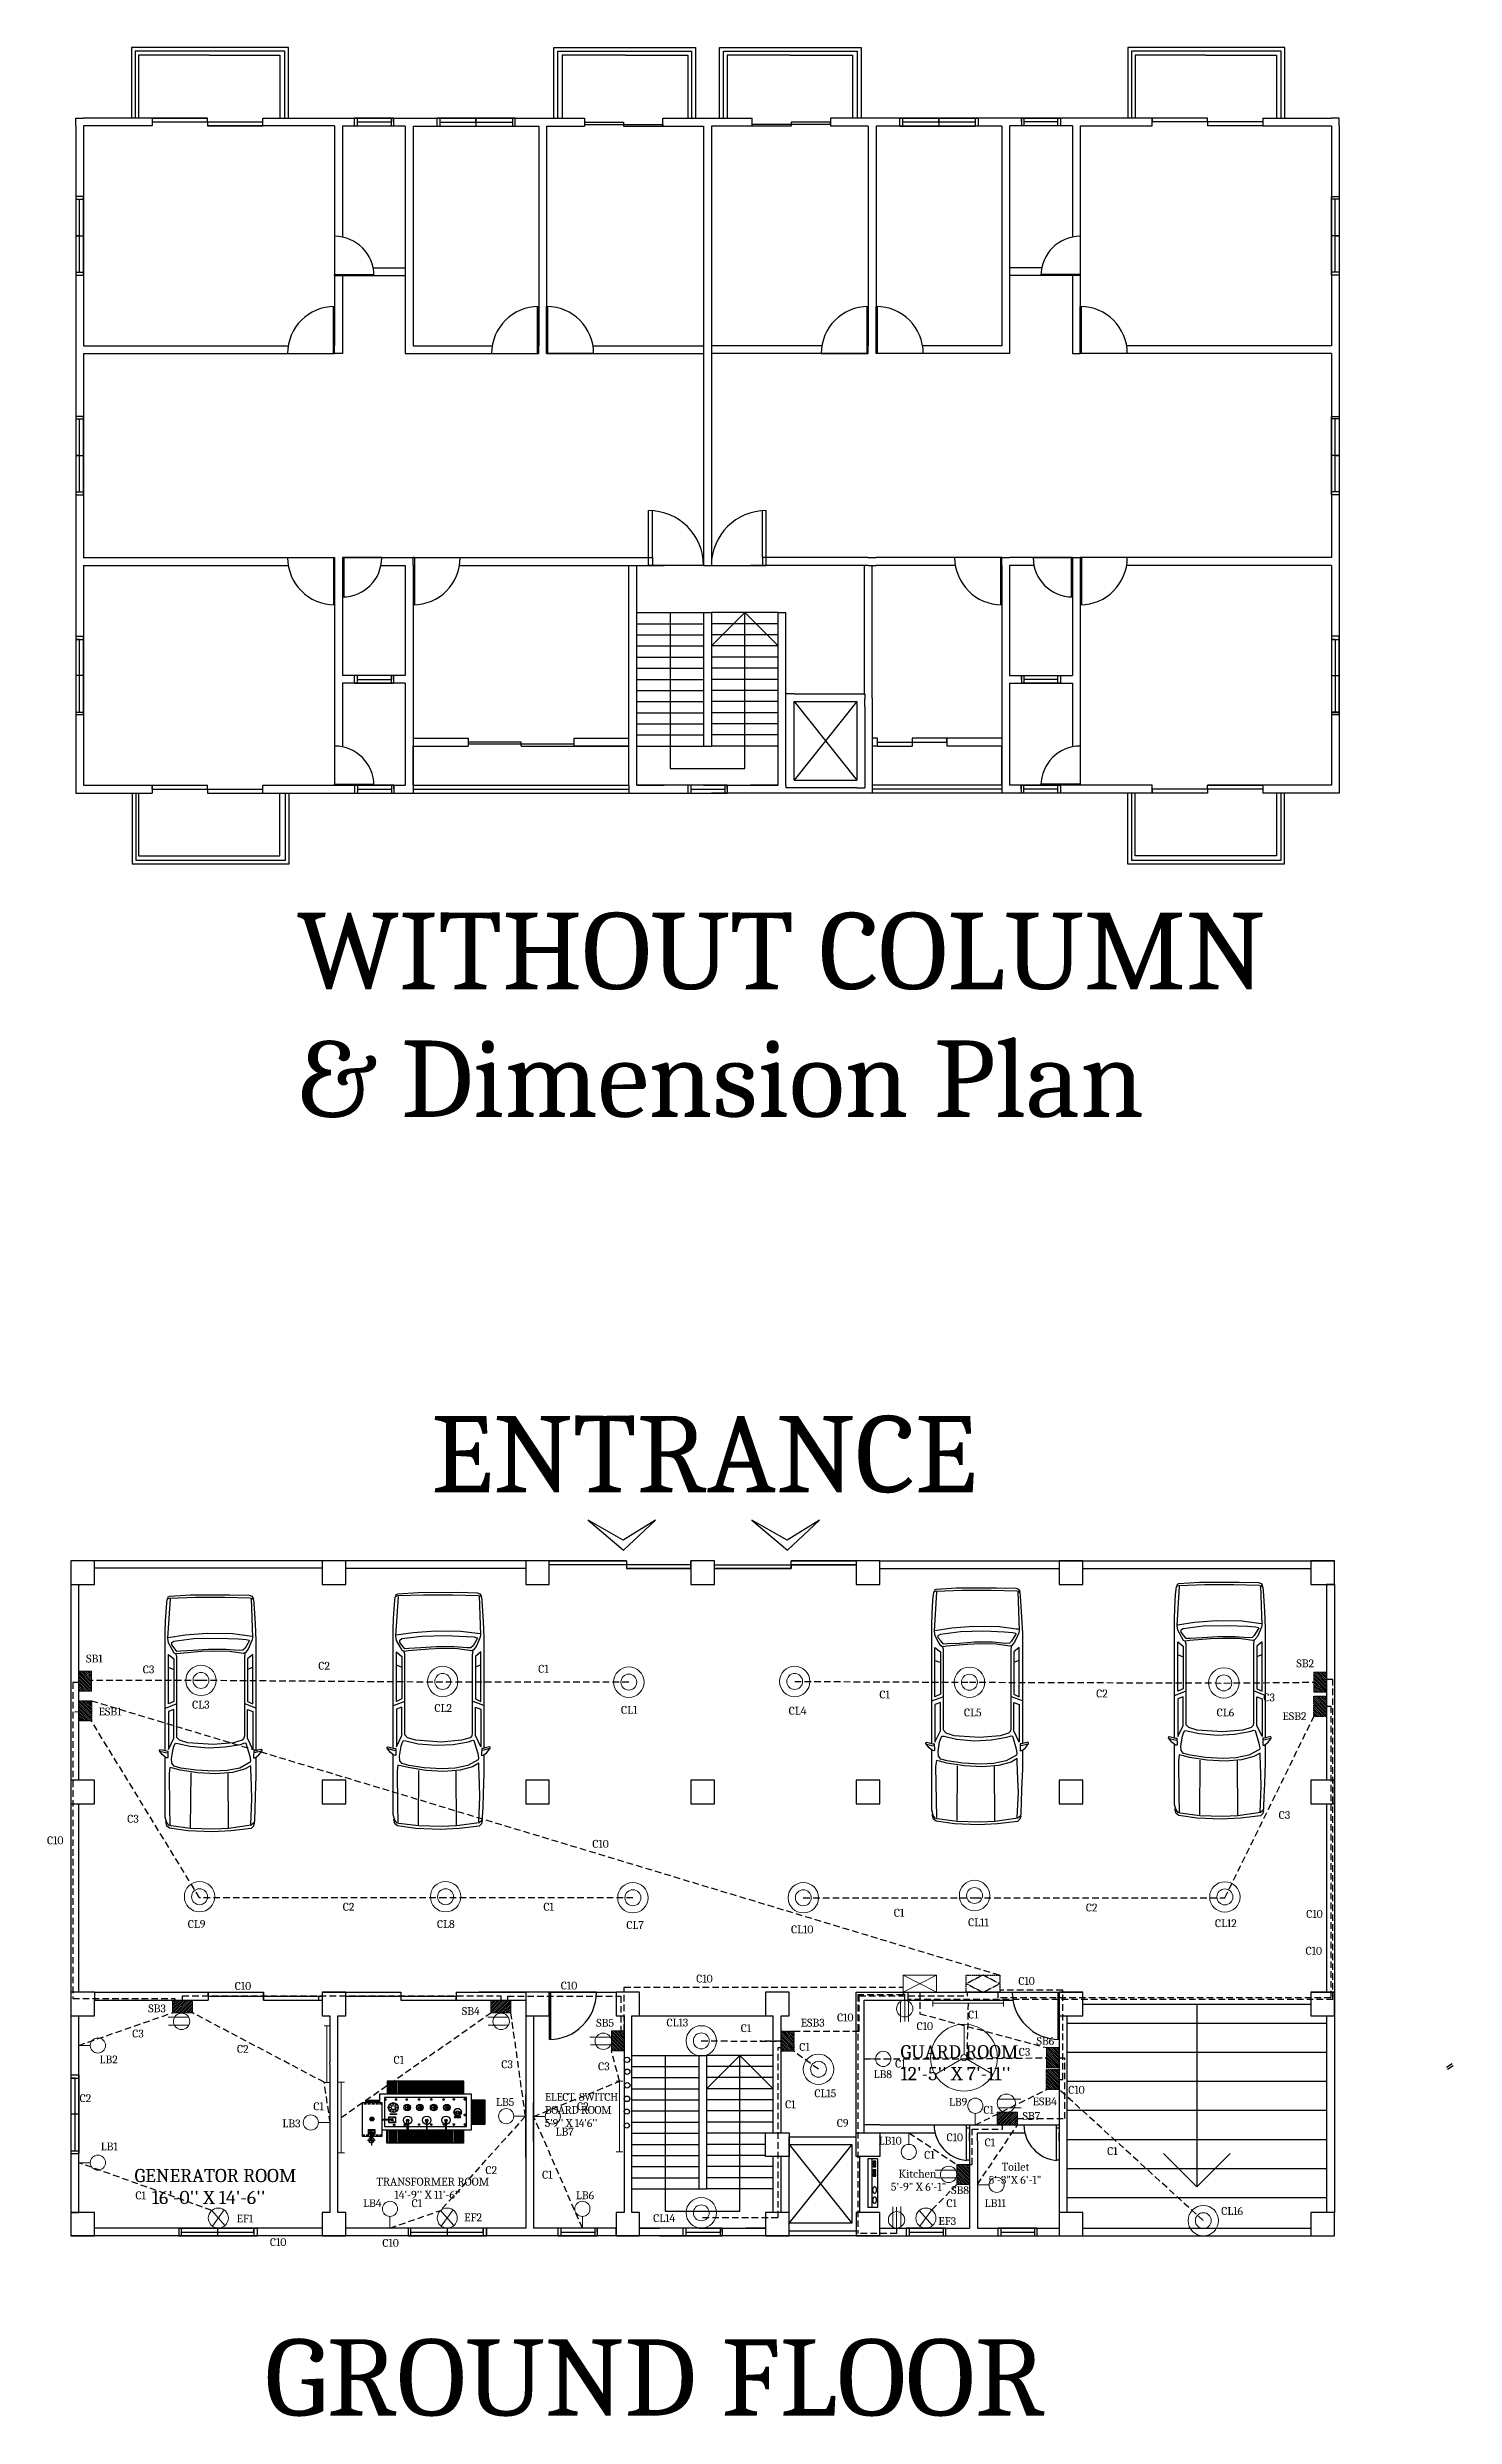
# Model space of a CAD drawing. Header units: inches. Extents: x -9560 to 22259, y -8480 to 5816.
# Drawn here: x 3038 to 4114, y 1069 to 2880 of the extents above; entities that cross this region are included whole.
import ezdxf

# ---------------------------------------------------------------- set-up
doc = ezdxf.new("R2010")
doc.units = ezdxf.units.IN
doc.header["$LTSCALE"] = 2
for name, pattern in [('CENTERX2', [101.6, 63.5, -12.7, 12.7, -12.7]), ('DASHEDX2', [1.5, 1, -0.5]), ('HIDDEN', [0.375, 0.25, -0.125])]:
    doc.linetypes.add(name, pattern=pattern)
for name, color, linetype in [('Aesthetic', 4, 'Continuous'), ('Door', 132, 'Continuous'), ('FloorPlan', 2, 'Continuous'), ('Sliding Door', 6, 'Continuous'), ('Text', 1, 'Continuous'), ('Window', 90, 'Continuous')]:
    doc.layers.add(name, color=color, linetype=linetype)
for name, color, linetype, lineweight in [('Conduit', 102, 'HIDDEN', 30), ('Emergency', 20, 'HIDDEN', 30), ('Emergency Lines', 30, 'HIDDEN', 0), ('FF', 160, 'Continuous', 0), ('SBD', 2, 'Continuous', 0)]:
    doc.layers.add(name, color=color, linetype=linetype, lineweight=lineweight)
doc.styles.get("Standard").update_dxf_attribs({"font": 'Cambria Math.ttf', "height": 10})

msp = doc.modelspace()

# ---------------------------------------------------------------- texts
at = {"layer": 'Conduit', "lineweight": 25, "ltscale": 10, "char_height": 6, "width": 10.882, "attachment_point": 1}
for s, insert in [('C3', (3111.3, 1643.3)), ('C2', (3245.5, 1646.1)), ('C1', (3413.6, 1643.8)), ('C1', (3674.5, 1624.1)), ('C2', (3840.2, 1624.9)), ('C3', (3968, 1621.9)), ('C10', (3038.1, 1512.7)), ('C10', (4000.3, 1428.3)), ('C10', (3181.6, 1401.4)), ('C10', (3430.9, 1401.7)), ('C10', (3534.4, 1407)), ('C1', (3742.3, 1379.5)), ('C3', (3103.2, 1365)), ('C10', (3702.9, 1370.7)), ('C2', (3183.3, 1353.3)), ('C1', (3303, 1344.9)), ('C3', (3385.4, 1341.5)), ('C1', (3686.5, 1342)), ('C3', (3781, 1351)), ('C3', (3459.4, 1339.9)), ('C10', (3818.8, 1322)), ('C2', (3063, 1315.6)), ('C1', (3241.7, 1309.4)), ('C2', (3443.3, 1309.4)), ('C9', (3641.9, 1296.6)), ('C10', (3725.8, 1285.7)), ('C1', (3708.7, 1272.3)), ('C1', (3754.9, 1281.8)), ('C2', (3373.3, 1260.6)), ('C1', (3416.6, 1257.1)), ('C1', (3105.7, 1241.3)), ('C1', (3316.8, 1235.3)), ('C1', (3725.7, 1235.3)), ('C10', (3294.5, 1205))]:
    msp.add_mtext(s, dxfattribs=dict(at, insert=insert))
at = {"layer": 'Emergency', "lineweight": 25, "ltscale": 10, "char_height": 6, "width": 10.882, "attachment_point": 1}
for s, insert in [('ESB1', (3077.5, 1611.1)), ('ESB2', (3982.6, 1607.6)), ('ESB3', (3614.3, 1373.3)), ('ESB4', (3791.6, 1313.1))]:
    msp.add_mtext(s, dxfattribs=dict(at, insert=insert))
at = {"layer": 'Emergency Lines', "lineweight": 25, "ltscale": 10, "char_height": 6, "width": 10.882, "attachment_point": 1}
for s, insert in [('C3', (3099.4, 1529.2)), ('C3', (3979.7, 1532)), ('C10', (3455, 1510)), ('C2', (3264.2, 1461.9)), ('C1', (3417.6, 1461.9)), ('C1', (3685.5, 1457.3)), ('C2', (3832.3, 1461.3)), ('C10', (4000.8, 1456.4)), ('C10', (3780.7, 1405.2)), ('C10', (3642.1, 1377.3)), ('C1', (3568.5, 1369.1)), ('C1', (3613.2, 1354.8)), ('C1', (3602.4, 1310.9)), ('C1', (3754, 1306.7)), ('C1', (3848.6, 1275.2)), ('C10', (3208.5, 1205.6))]:
    msp.add_mtext(s, dxfattribs=dict(at, insert=insert))
at = {"layer": 'FF', "lineweight": 25, "ltscale": 10, "char_height": 6, "width": 10.882, "attachment_point": 1}
for s, insert in [('SB1', (3068, 1651.6)), ('SB2', (3993.3, 1647.9)), ('CL3', (3149, 1616.4)), ('CL2', (3334.3, 1613.8)), ('CL1', (3476.9, 1612.4)), ('CL4', (3605.1, 1611.7)), ('CL5', (3739.1, 1610.4)), ('CL6', (3932.3, 1610.4)), ('CL9', (3145.7, 1448.7)), ('CL8', (3336.2, 1448.7)), ('CL11', (3742.3, 1450)), ('CL12', (3931, 1449.3)), ('CL7', (3481, 1448)), ('CL10', (3606.9, 1444.6)), ('SB3', (3115.5, 1384.2)), ('SB4', (3355.2, 1382.2)), ('SB5', (3458, 1373.2)), ('CL13', (3511.7, 1373.4)), ('SB6', (3794.6, 1359.4)), ('LB2', (3078.2, 1345.2)), ('LB8', (3670, 1333.9)), ('LB5', (3381.3, 1312.6)), ('CL15', (3624.8, 1319.3)), ('LB9', (3727.6, 1312.8)), ('LB3', (3218, 1296.3)), ('LB7', (3426.9, 1290)), ('SB7', (3783.9, 1302)), ('LB1', (3079.1, 1278.7)), ('LB10', (3673.9, 1283.1)), ('LB4', (3279.7, 1235.4)), ('LB6', (3442.4, 1241.4)), ('SB8', (3729.3, 1245.3)), ('LB11', (3754.9, 1235.4)), ('EF1', (3183, 1223.6)), ('EF2', (3357, 1224.5)), ('CL14', (3501.5, 1223.9)), ('EF3', (3719.5, 1221.7)), ('CL16', (3935.8, 1229.4))]:
    msp.add_mtext(s, dxfattribs=dict(at, insert=insert))
at = {"layer": 'Text', "attachment_point": 1}
for s, insert, char_height, width in [('WITHOUT COLUMN \\P& Dimension Plan', (3229.1, 2218.6), 58.542, 3012.111), ('ENTRANCE', (3331.8, 1834.1), 58.54, 2971.157), (" GUARD ROOM\\P 12'-5'' X 7'-11''", (3687.3, 1353.1), 10.048, 102.57), ("\\pt70.34,80.38,100.5,140.7;{\\T0.95;ELECT. SWITCH\\PBOARD ROOM\\P5'9'' X 14'6''}", (3418.6, 1316.6), 6, 511.099), ("GENERATOR ROOM\\P    16'-0'' X 14'-6''", (3105, 1258.5), 10.048, 145.73), ("TRANSFORMER ROOM\\P       14'-9'' X 11'-6''", (3289.8, 1251.8), 6, 146.741), ('{\\H0.5971x;   Kitchen\\P5\'-9" X 6\'-1"}', (3683.2, 1257.9), 10.048, 47.579), ('{\\H0.5971x;     Toilet\\P5\'-3"X 6\'-1"}', (3758, 1263.2), 10.048, 47.246), ('GROUND FLOOR', (3204.6, 1128.4), 58.542, 2971.157)]:
    msp.add_mtext(s, dxfattribs=dict(at, insert=insert, char_height=char_height, width=width))

# ---------------------------------------------------------------- blocks, each defined once
blk = doc.blocks.new('ceiling_light')
at = {"layer": 'FF'}
for radius in [15.5, 8.12]:
    blk.add_circle((0, 8.1), radius, dxfattribs=at)
blk = doc.blocks.new('hatch1')
h = blk.add_hatch()
h.set_pattern_fill('ANSI31', color=256, scale=20, style=0)
h.set_pattern_definition([(45, (-48.1155, 69.177), (-1.767767, 1.767767), [])])
h.paths.add_polyline_path([(38.5, 0), (38.5, 24.2), (0, 24.2), (0, 0)])
blk.add_lwpolyline([(0, 24.2), (38.5, 24.2), (38.5, 0), (0, 0)], close=True)
blk = doc.blocks.new('lintel_light')
blk.add_line((26.7, 0), (0, 0))
blk.add_circle((44.1, 0), 17.4)
blk = doc.blocks.new('tube_light')
at = {"layer": 'FF'}
for p, q in [((0, 3), (0, 6)), ((0, 3), (64.3, 3)), ((0, 3), (0, 0)), ((64.3, 3), (64.3, 6)), ((64.3, 3), (64.3, 0))]:
    blk.add_line(p, q, dxfattribs=at)
blk = doc.blocks.new('mdb')
for p, q in [((0, 0), (63.9, 32.9)), ((0, 32.9), (63.9, 0))]:
    blk.add_line(p, q)
blk.add_lwpolyline([(0, 32.9), (63.9, 32.9), (63.9, 0), (0, 0)], close=True)
blk = doc.blocks.new('meterboard')
for p, q in [((31.9, 32.9), (0, 16.4)), ((0, 16.4), (31.9, 0)), ((63.9, 16.4), (31.9, 32.9)), ((31.9, 0), (63.9, 16.4))]:
    blk.add_line(p, q)
blk.add_lwpolyline([(0, 32.9), (63.9, 32.9), (63.9, 0), (0, 0)], close=True)
blk = doc.blocks.new('exhaust')
for p, q in [((26.7, 1), (-1.3, 33.3)), ((0, 0), (25.4, 34.3))]:
    blk.add_line(p, q)
blk.add_circle((12.7, 17.1), 21.3)
blk = doc.blocks.new('Door')
at = {"layer": 'Door'}
for p, q in [((0, 0), (0, 36)), ((0, 36), (3, 36)), ((3, 36), (3, 36)), ((3, 36), (3, 0)), ((0, 0), (0, 6)), ((3, 3), (0, 3)), ((3, 0), (0, 0)), ((36, 0), (3, 0))]:
    blk.add_line(p, q, dxfattribs=at)
blk.add_arc((-0.4, -0.2), 36.4, 0.3834, 84.6375, dxfattribs=at)
blk = doc.blocks.new('ceiling_fan')
at = {"layer": 'FF'}
for p, q in [((18.4, 12.7), (18.4, 31.9)), ((16.7, 9.6), (0, 0)), ((20.2, 9.6), (36.9, 0))]:
    blk.add_line(p, q, dxfattribs=at)
for radius in [21.3, 2.02]:
    blk.add_circle((18.4, 10.6), radius, dxfattribs=at)
blk = doc.blocks.new('A$C5C6746E5')
for p, q in [((620, 120), (0, 120)), ((0, 120), (0, 0)), ((620, 50), (0, 50)), ((620, 0), (0, 0)), ((620, 120), (620, 0))]:
    blk.add_line(p, q)
at = {"flags": 128}
for points in [[(137, 85), (137, 86), (137, 88), (137, 89), (136, 91), (135, 92), (134, 94), (133, 95), (131, 96), (129, 97), (128, 99), (126, 100), (124, 101), (121, 102), (119, 103), (116, 103), (114, 104), (111, 105), (108, 105), (106, 106), (103, 106), (100, 106), (97, 106), (94, 106), (91, 106), (88, 106), (85, 106), (82, 105), (79, 105), (77, 104), (74, 104), (72, 103), (69, 102), (67, 101), (65, 100), (63, 99), (61, 98), (59, 97), (57, 96), (56, 94), (55, 93), (54, 92), (53, 90), (52, 89), (52, 87), (52, 86), (52, 84), (52, 83), (52, 81), (53, 80), (54, 78), (55, 77), (56, 76), (57, 74), (59, 73), (61, 72), (63, 71), (65, 70), (67, 69), (69, 68), (72, 67), (74, 66), (77, 66), (79, 65), (82, 65), (85, 64), (88, 64), (91, 64), (94, 64), (97, 64), (100, 64), (103, 64), (106, 64), (108, 65), (111, 65), (114, 66), (116, 67), (119, 67), (121, 68), (124, 69), (126, 70), (128, 71), (129, 73), (131, 74), (133, 75), (134, 76), (135, 78), (136, 79), (137, 81), (137, 82), (137, 84)], [(266, 85), (266, 86), (266, 88), (265, 89), (264, 91), (263, 92), (262, 94), (261, 95), (260, 96), (258, 97), (256, 99), (254, 100), (252, 101), (250, 102), (247, 103), (245, 103), (242, 104), (240, 105), (237, 105), (234, 106), (231, 106), (228, 106), (225, 106), (222, 106), (219, 106), (216, 106), (214, 106), (211, 105), (208, 105), (205, 104), (203, 104), (200, 103), (198, 102), (195, 101), (193, 100), (191, 99), (189, 98), (187, 97), (186, 96), (185, 94), (183, 93), (182, 92), (182, 90), (181, 89), (181, 87), (180, 86), (180, 84), (181, 83), (181, 81), (182, 80), (182, 78), (183, 77), (185, 76), (186, 74), (187, 73), (189, 72), (191, 71), (193, 70), (195, 69), (198, 68), (200, 67), (203, 66), (205, 66), (208, 65), (211, 65), (214, 64), (216, 64), (219, 64), (222, 64), (225, 64), (228, 64), (231, 64), (234, 64), (237, 65), (240, 65), (242, 66), (245, 67), (247, 67), (250, 68), (252, 69), (254, 70), (256, 71), (258, 73), (260, 74), (261, 75), (262, 76), (263, 78), (264, 79), (265, 81), (266, 82), (266, 84)]]:
    blk.add_lwpolyline(points, close=True, dxfattribs=at)
for points in [[(414, 65), (400, 65), (400, 102), (414, 102)], [(435, 65), (422, 65), (422, 102), (435, 102)], [(461, 65), (447, 65), (447, 102), (461, 102)], [(482, 65), (469, 65), (469, 102), (482, 102)], [(531, 65), (517, 65), (517, 102), (531, 102)], [(564, 65), (550, 65), (550, 102), (564, 102)], [(589, 65), (576, 65), (576, 102), (589, 102)]]:
    blk.add_lwpolyline(points, close=True)
blk = doc.blocks.new('threepinsocket')
for p, q in [((-45.7, 9), (-1.4, 9)), ((-43.9, 16.7), (-0.8, 16.7)), ((-43.2, 0), (0, 0))]:
    blk.add_line(p, q)
blk.add_circle((-28.3, 9), 17.4)
blk = doc.blocks.new('switchboardsocket')
for p, q in [((-43.9, 16.7), (-0.8, 16.7)), ((-43.2, 0), (0, 0))]:
    blk.add_line(p, q)
blk.add_circle((-28.3, 9), 17.4)
blk = doc.blocks.new('A$C381B4D24')
for p, q in [((-1.68, 0.953), (-1.583, 0.977)), ((-1.538, 0.971), (-1.491, 0.987)), ((-1.491, 0.987), (-0.253, 0.987)), ((-0.269, 0.963), (-0.244, 1.001)), ((-0.244, 1.001), (-0.212, 1.042)), ((-0.212, 1.042), (-0.142, 1.096)), ((-0.162, 0.981), (-0.17, 0.938)), ((-0.133, 1.095), (-0.162, 0.981)), ((-0.142, 1.096), (-0.127, 1.108)), ((-0.12, 1.108), (-0.133, 1.095)), ((-0.124, 0.989), (-0.128, 0.963)), ((-0.127, 1.108), (-0.12, 1.108)), ((-0.11, 1.042), (-0.124, 0.989)), ((-0.124, 0.987), (2.324, 0.987)), ((-0.119, 1.108), (-0.097, 1.101)), ((-0.097, 1.095), (-0.11, 1.042)), ((-0.097, 1.101), (-0.097, 1.095)), ((0.753, 0.983), (0.838, 0.761)), ((2.324, 0.987), (2.546, 0.978)), ((2.546, 0.978), (2.826, 0.963)), ((-1.797, 0.023), (-1.777, 0.52)), ((-1.777, 0.52), (-1.719, 0.898)), ((-1.725, 0.465), (-1.672, 0.873)), ((-1.719, 0.898), (-1.68, 0.953)), ((-1.672, 0.873), (-1.658, 0.914)), ((-1.658, 0.914), (-1.605, 0.955)), ((-1.293, 0.898), (-1.648, 0.89)), ((-1.605, 0.955), (-1.538, 0.971)), ((-0.596, 0.906), (-1.293, 0.898)), ((-0.473, 0.89), (-0.596, 0.906)), ((-0.583, 0.314), (-0.524, 0.677)), ((-0.526, 0.349), (-0.481, 0.666)), ((-0.524, 0.677), (-0.486, 0.827)), ((-0.486, 0.827), (-0.473, 0.89)), ((-0.481, 0.666), (-0.442, 0.801)), ((-0.442, 0.801), (-0.383, 0.849)), ((-0.383, 0.849), (-0.286, 0.856)), ((-0.286, 0.856), (-0.085, 0.825)), ((-0.274, 0.942), (-0.269, 0.963)), ((-0.269, 0.935), (-0.274, 0.942)), ((-0.263, 0.932), (-0.269, 0.935)), ((-0.246, 0.932), (-0.263, 0.932)), ((-0.131, 0.936), (-0.246, 0.932)), ((-0.128, 0.963), (-0.131, 0.936)), ((0.682, 0.92), (-0.097, 0.92)), ((-0.097, 0.92), (0.136, 0.809)), ((-0.085, 0.825), (-0.019, 0.801)), ((0.026, 0.73), (-0.033, 0.476)), ((-0.019, 0.801), (0.032, 0.777)), ((0, 0), (0.039, 0.523)), ((0.032, 0.777), (0.026, 0.73)), ((0.039, 0.523), (0.091, 0.69)), ((0.091, 0.69), (0.149, 0.746)), ((0.136, 0.809), (0.721, 0.809)), ((0.149, 0.746), (1.812, 0.746)), ((0.721, 0.809), (0.682, 0.92)), ((0.838, 0.92), (1.857, 0.92)), ((0.89, 0.809), (0.838, 0.92)), ((1.766, 0.809), (0.89, 0.809)), ((1.585, 0.912), (1.552, 0.825)), ((1.857, 0.92), (1.766, 0.809)), ((1.812, 0.746), (1.857, 0.761)), ((1.868, 0.766), (1.885, 0.802)), ((1.879, 0.674), (1.868, 0.766)), ((1.914, 0.247), (1.879, 0.674)), ((1.885, 0.802), (1.961, 0.844)), ((1.92, 0.745), (1.99, 0.802)), ((1.926, 0.666), (1.92, 0.745)), ((1.938, 0.417), (1.926, 0.666)), ((1.961, 0.844), (2.095, 0.916)), ((1.99, 0.802), (2.054, 0.852)), ((2.054, 0.852), (2.101, 0.852)), ((2.095, 0.916), (2.188, 0.93)), ((2.101, 0.852), (2.13, 0.809)), ((2.13, 0.809), (2.182, 0.396)), ((2.188, 0.93), (2.998, 0.88)), ((2.206, 0.923), (2.258, 0.574)), ((2.258, 0.574), (2.293, 0.126)), ((2.826, 0.963), (2.989, 0.944)), ((2.989, 0.944), (3.007, 0.929)), ((2.998, 0.93), (3.039, 0.923)), ((3.007, 0.929), (3.015, 0.893)), ((3.015, 0.893), (3.033, 0.361)), ((3.039, 0.923), (3.056, 0.894)), ((3.056, 0.894), (3.08, 0.475)), ((-1.777, -0.371), (-1.797, 0.023)), ((-1.738, 0), (-1.725, 0.465)), ((-1.725, -0.318), (-1.738, 0)), ((-1.706, 0.464), (-0.583, 0.456)), ((-0.602, -0.056), (-0.583, 0.314)), ((-0.546, -0.016), (-0.526, 0.349)), ((-0.033, 0.476), (-0.065, 0.103)), ((-0.065, 0.103), (-0.046, -0.246)), ((0.039, -0.42), (0, 0)), ((1.926, -0.009), (1.914, 0.247)), ((1.961, 0.097), (1.938, 0.417)), ((1.961, -0.265), (1.961, 0.097)), ((2.182, 0.396), (2.194, -0.088)), ((2.293, 0.126), (2.287, -0.408)), ((3.033, 0.361), (3.033, -0.237)), ((3.08, 0.475), (3.085, -0.344)), ((-1.726, -0.782), (-1.777, -0.371)), ((-1.658, -0.783), (-1.725, -0.318)), ((-1.719, -0.316), (-0.596, -0.308)), ((-0.576, -0.395), (-0.602, -0.056)), ((-0.505, -0.648), (-0.576, -0.395)), ((-0.533, -0.286), (-0.546, -0.016)), ((-0.481, -0.547), (-0.533, -0.286)), ((-0.046, -0.246), (0.006, -0.563)), ((0.091, -0.595), (0.039, -0.42)), ((1.879, -0.628), (1.92, -0.337)), ((1.92, -0.337), (1.926, -0.009)), ((1.938, -0.536), (1.961, -0.265)), ((2.194, -0.088), (2.177, -0.514)), ((2.287, -0.408), (2.241, -0.749)), ((3.033, -0.237), (3.021, -0.764)), ((3.085, -0.344), (3.074, -0.742)), ((-1.68, -0.829), (-1.726, -0.782)), ((-1.616, -0.845), (-1.68, -0.829)), ((-1.618, -0.832), (-1.658, -0.783)), ((-1.642, -0.774), (-1.125, -0.797)), ((-1.585, -0.848), (-1.618, -0.832)), ((-1.545, -0.848), (-1.585, -0.848)), ((-1.338, -0.856), (-1.545, -0.848)), ((-1.064, -0.864), (-1.338, -0.856)), ((-1.125, -0.797), (-0.86, -0.789)), ((-0.643, -0.881), (-1.064, -0.864)), ((-0.86, -0.789), (-0.492, -0.774)), ((-0.397, -0.881), (-0.643, -0.881)), ((-0.434, -0.774), (-0.505, -0.648)), ((-0.492, -0.774), (-0.434, -0.774)), ((-0.364, -0.761), (-0.481, -0.547)), ((-0.256, -0.881), (-0.397, -0.881)), ((-0.331, -0.769), (-0.364, -0.761)), ((-0.234, -0.753), (-0.331, -0.769)), ((-0.269, -0.834), (-0.274, -0.841)), ((-0.274, -0.841), (-0.269, -0.862)), ((-0.263, -0.831), (-0.269, -0.834)), ((-0.269, -0.862), (-0.244, -0.9)), ((-0.246, -0.831), (-0.263, -0.831)), ((-0.131, -0.835), (-0.246, -0.831)), ((-0.244, -0.9), (-0.212, -0.941)), ((0.032, -0.674), (-0.234, -0.753)), ((-0.212, -0.941), (-0.142, -0.995)), ((-0.162, -0.88), (-0.17, -0.837)), ((-0.133, -0.994), (-0.162, -0.88)), ((-0.128, -0.862), (-0.131, -0.835)), ((-0.124, -0.889), (-0.128, -0.862)), ((1.703, -0.881), (-0.125, -0.881)), ((-0.11, -0.941), (-0.124, -0.889)), ((-0.097, -0.994), (-0.11, -0.941)), ((-0.097, -0.817), (0.136, -0.706)), ((0.682, -0.817), (-0.097, -0.817)), ((0.006, -0.563), (0.039, -0.65)), ((0.039, -0.65), (0.032, -0.674)), ((0.13, -0.634), (0.091, -0.595)), ((0.182, -0.642), (0.13, -0.634)), ((0.136, -0.706), (0.721, -0.706)), ((1.793, -0.642), (0.182, -0.642)), ((0.721, -0.706), (0.682, -0.817)), ((0.753, -0.88), (0.838, -0.658)), ((0.89, -0.706), (0.838, -0.817)), ((0.838, -0.817), (1.857, -0.817)), ((1.766, -0.706), (0.89, -0.706)), ((1.585, -0.809), (1.552, -0.722)), ((2.144, -0.881), (1.703, -0.881)), ((1.857, -0.817), (1.766, -0.706)), ((1.883, -0.65), (1.793, -0.642)), ((1.897, -0.664), (1.879, -0.628)), ((1.967, -0.721), (1.897, -0.664)), ((1.943, -0.614), (1.938, -0.536)), ((1.984, -0.657), (1.943, -0.614)), ((2.095, -0.778), (1.967, -0.721)), ((2.142, -0.749), (1.984, -0.657)), ((2.159, -0.806), (2.095, -0.778)), ((2.483, -0.864), (2.144, -0.881)), ((2.165, -0.678), (2.147, -0.742)), ((2.206, -0.813), (2.159, -0.806)), ((2.177, -0.514), (2.165, -0.678)), ((3.01, -0.785), (2.206, -0.813)), ((2.241, -0.749), (2.235, -0.813)), ((2.907, -0.837), (2.483, -0.864)), ((2.981, -0.829), (2.907, -0.837)), ((3.01, -0.803), (2.981, -0.829)), ((3.021, -0.82), (2.998, -0.828)), ((3.017, -0.764), (3.01, -0.803)), ((3.056, -0.799), (3.021, -0.82)), ((3.074, -0.742), (3.056, -0.799)), ((-0.142, -0.995), (-0.127, -1.007)), ((-0.12, -1.007), (-0.133, -0.994)), ((-0.127, -1.007), (-0.12, -1.007)), ((-0.119, -1.007), (-0.097, -1)), ((-0.097, -1), (-0.097, -0.994))]:
    blk.add_line(p, q)

# ---------------------------------------------------------------- linework, layer by layer
for p, q in [((3451.7, 1754.4), (3478.9, 1731.4)), ((3478.6, 1739), (3451.7, 1754.4)), ((3503.3, 1754.4), (3478.6, 1739)), ((3478.9, 1731.4), (3503.3, 1754.4)), ((3577, 1754.4), (3604.3, 1731.4)), ((3604, 1739), (3577, 1754.4)), ((3628.6, 1754.4), (3604, 1739)), ((3604.3, 1731.4), (3628.6, 1754.4))]:
    msp.add_line(p, q)
at = {"layer": 'Aesthetic'}
for p, q in [((3298.6, 1325.7), (3298.6, 1315.6)), ((3299.7, 1325.7), (3299.7, 1315.6)), ((3300.2, 1325.7), (3300.2, 1315.6)), ((3301, 1325.7), (3301, 1315.6)), ((3301.4, 1325.7), (3301.4, 1315.6)), ((3302.3, 1325.7), (3302.3, 1315.6)), ((3302.7, 1325.7), (3302.7, 1315.6)), ((3303.5, 1325.7), (3303.5, 1315.6)), ((3303.9, 1325.7), (3303.9, 1315.6)), ((3304.7, 1325.7), (3304.7, 1315.6)), ((3305.1, 1325.7), (3305.1, 1315.6)), ((3306.4, 1325.7), (3306.4, 1315.6)), ((3306.8, 1325.7), (3306.8, 1315.6)), ((3307.6, 1325.7), (3307.6, 1315.6)), ((3308, 1325.7), (3308, 1315.6)), ((3308.8, 1325.7), (3308.8, 1315.6)), ((3309.2, 1325.7), (3309.2, 1315.6)), ((3310, 1325.7), (3310, 1315.6)), ((3310.5, 1325.7), (3310.5, 1315.6)), ((3311.3, 1325.7), (3311.3, 1315.6)), ((3311.7, 1325.7), (3311.7, 1315.6)), ((3312.5, 1325.7), (3312.5, 1315.6)), ((3312.9, 1325.7), (3312.9, 1315.6)), ((3313.7, 1325.7), (3313.7, 1315.6)), ((3314.1, 1325.7), (3314.1, 1315.6)), ((3315, 1325.7), (3315, 1315.6)), ((3315.4, 1325.7), (3315.4, 1315.6)), ((3316.2, 1325.7), (3316.2, 1315.6)), ((3316.6, 1325.7), (3316.6, 1315.6)), ((3317.4, 1325.7), (3317.4, 1315.6)), ((3317.8, 1325.7), (3317.8, 1315.6)), ((3318.6, 1325.7), (3318.6, 1315.6)), ((3319, 1325.7), (3319, 1315.6)), ((3319.9, 1325.7), (3319.9, 1315.6)), ((3320.3, 1325.7), (3320.3, 1315.6)), ((3321.1, 1325.7), (3321.1, 1315.6)), ((3321.5, 1325.7), (3321.5, 1315.6)), ((3322.3, 1325.7), (3322.3, 1315.6)), ((3322.7, 1325.7), (3322.7, 1315.6)), ((3323.5, 1325.7), (3323.5, 1315.6)), ((3323.9, 1325.7), (3323.9, 1315.6)), ((3324.8, 1325.7), (3324.8, 1315.6)), ((3325.2, 1325.7), (3325.2, 1315.6)), ((3326, 1325.7), (3326, 1315.6)), ((3326.4, 1325.7), (3326.4, 1315.6)), ((3327.2, 1325.7), (3327.2, 1315.6)), ((3327.6, 1325.7), (3327.6, 1315.6)), ((3328.4, 1325.7), (3328.4, 1315.6)), ((3328.9, 1325.7), (3328.9, 1315.6)), ((3329.7, 1325.7), (3329.7, 1315.6)), ((3330.1, 1325.7), (3330.1, 1315.6)), ((3330.9, 1325.7), (3330.9, 1315.6)), ((3331.3, 1325.7), (3331.3, 1315.6)), ((3332.1, 1325.7), (3332.1, 1315.6)), ((3332.5, 1325.7), (3332.5, 1315.6)), ((3333.4, 1325.7), (3333.4, 1315.6)), ((3333.8, 1325.7), (3333.8, 1315.6)), ((3334.6, 1325.7), (3334.6, 1315.6)), ((3335, 1325.7), (3335, 1315.6)), ((3335.8, 1325.7), (3335.8, 1315.6)), ((3336.2, 1325.7), (3336.2, 1315.6)), ((3337, 1325.7), (3337, 1315.6)), ((3337.4, 1325.7), (3337.4, 1315.6)), ((3338.3, 1325.7), (3338.3, 1315.6)), ((3338.7, 1325.7), (3338.7, 1315.6)), ((3339.5, 1325.7), (3339.5, 1315.6)), ((3339.9, 1325.7), (3339.9, 1315.6)), ((3340.7, 1325.7), (3340.7, 1315.6)), ((3341.1, 1325.7), (3341.1, 1315.6)), ((3341.9, 1325.7), (3341.9, 1315.6)), ((3342.3, 1325.7), (3342.3, 1315.6)), ((3343.2, 1325.7), (3343.2, 1315.6)), ((3343.6, 1325.7), (3343.6, 1315.6)), ((3344.4, 1325.7), (3344.4, 1315.6)), ((3344.8, 1325.7), (3344.8, 1315.6)), ((3345.6, 1325.7), (3345.6, 1315.6)), ((3346, 1325.7), (3346, 1315.6)), ((3346.8, 1325.7), (3346.8, 1315.6)), ((3347.2, 1325.7), (3347.2, 1315.6)), ((3348.1, 1325.7), (3348.1, 1315.6)), ((3348.5, 1325.7), (3348.5, 1315.6)), ((3349.7, 1325.7), (3349.7, 1315.6)), ((3350.1, 1325.7), (3350.1, 1315.6)), ((3350.9, 1325.7), (3350.9, 1315.6)), ((3351.3, 1325.7), (3351.3, 1315.6)), ((3352.2, 1325.7), (3352.2, 1315.6)), ((3352.6, 1325.7), (3352.6, 1315.6)), ((3353.4, 1325.7), (3353.4, 1315.6)), ((3353.8, 1325.7), (3353.8, 1315.6)), ((3354.7, 1325.7), (3354.7, 1315.6)), ((3355.1, 1325.7), (3355.1, 1315.6)), ((3356.2, 1325.7), (3356.2, 1315.6)), ((3281.8, 1310.7), (3292.4, 1310.7)), ((3281.8, 1309.9), (3292.4, 1309.9)), ((3281.8, 1309.5), (3292.4, 1309.5)), ((3362.5, 1310.7), (3373, 1310.7)), ((3362.5, 1309.9), (3373, 1309.9)), ((3362.5, 1309.5), (3373, 1309.5)), ((3362.5, 1308.8), (3373, 1308.8)), ((3362.5, 1308.4), (3373, 1308.4)), ((3362.5, 1307.8), (3373, 1307.8)), ((3362.5, 1307.4), (3373, 1307.4)), ((3362.5, 1306.7), (3373, 1306.7)), ((3362.5, 1306.3), (3373, 1306.3)), ((3362.5, 1305.5), (3373, 1305.5)), ((3362.5, 1305.1), (3373, 1305.1)), ((3362.5, 1304.3), (3373, 1304.3)), ((3362.5, 1303.9), (3373, 1303.9)), ((3286.4, 1297.7), (3286.4, 1295.7)), ((3286.6, 1297.7), (3286.6, 1295.7)), ((3294.4, 1296.5), (3302.1, 1296.5)), ((3298.5, 1288.4), (3298.5, 1278.3)), ((3299.6, 1288.4), (3299.6, 1278.3)), ((3300, 1288.4), (3300, 1278.3)), ((3300.7, 1300.5), (3305, 1300.5)), ((3305, 1300.2), (3300.7, 1300.2)), ((3300.9, 1288.4), (3300.9, 1278.3)), ((3301.3, 1288.4), (3301.3, 1278.3)), ((3302.1, 1288.4), (3302.1, 1278.3)), ((3302.5, 1288.4), (3302.5, 1278.3)), ((3303.4, 1288.4), (3303.4, 1278.3)), ((3303.8, 1288.4), (3303.8, 1278.3)), ((3304.6, 1288.4), (3304.6, 1278.3)), ((3305, 1288.4), (3305, 1278.3)), ((3306.2, 1288.4), (3306.2, 1278.3)), ((3306.6, 1288.4), (3306.6, 1278.3)), ((3307.5, 1288.4), (3307.5, 1278.3)), ((3307.9, 1288.4), (3307.9, 1278.3)), ((3308.7, 1288.4), (3308.7, 1278.3)), ((3309.1, 1288.4), (3309.1, 1278.3)), ((3309.9, 1288.4), (3309.9, 1278.3)), ((3310.3, 1288.4), (3310.3, 1278.3)), ((3311.1, 1288.4), (3311.1, 1278.3)), ((3311.5, 1288.4), (3311.5, 1278.3)), ((3312.4, 1288.4), (3312.4, 1278.3)), ((3312.8, 1288.4), (3312.8, 1278.3)), ((3313.6, 1288.4), (3313.6, 1278.3)), ((3314, 1288.4), (3314, 1278.3)), ((3314.1, 1290.9), (3328.2, 1290.9)), ((3314.8, 1288.4), (3314.8, 1278.3)), ((3315.2, 1288.4), (3315.2, 1278.3)), ((3316, 1288.4), (3316, 1278.3)), ((3316.4, 1288.4), (3316.4, 1278.3)), ((3317.3, 1288.4), (3317.3, 1278.3)), ((3317.7, 1288.4), (3317.7, 1278.3)), ((3318.5, 1288.4), (3318.5, 1278.3)), ((3318.9, 1288.4), (3318.9, 1278.3)), ((3319.7, 1288.4), (3319.7, 1278.3)), ((3320.1, 1288.4), (3320.1, 1278.3)), ((3320.9, 1288.4), (3320.9, 1278.3)), ((3321.3, 1288.4), (3321.3, 1278.3)), ((3322.2, 1288.4), (3322.2, 1278.3)), ((3322.6, 1288.4), (3322.6, 1278.3)), ((3323.4, 1288.4), (3323.4, 1278.3)), ((3323.8, 1288.4), (3323.8, 1278.3)), ((3324.6, 1288.4), (3324.6, 1278.3)), ((3325, 1288.4), (3325, 1278.3)), ((3325.8, 1288.4), (3325.8, 1278.3)), ((3326.3, 1288.4), (3326.3, 1278.3)), ((3327.1, 1288.4), (3327.1, 1278.3)), ((3327.5, 1288.4), (3327.5, 1278.3)), ((3328.3, 1288.4), (3328.3, 1278.3)), ((3328.7, 1288.4), (3328.7, 1278.3)), ((3329.5, 1288.4), (3329.5, 1278.3)), ((3329.9, 1288.4), (3329.9, 1278.3)), ((3330.8, 1288.4), (3330.8, 1278.3)), ((3331.2, 1288.4), (3331.2, 1278.3)), ((3332, 1288.4), (3332, 1278.3)), ((3332.4, 1288.4), (3332.4, 1278.3)), ((3333.2, 1288.4), (3333.2, 1278.3)), ((3333.6, 1288.4), (3333.6, 1278.3)), ((3334.4, 1288.4), (3334.4, 1278.3)), ((3334.8, 1288.4), (3334.8, 1278.3)), ((3335.7, 1288.4), (3335.7, 1278.3)), ((3336.1, 1288.4), (3336.1, 1278.3)), ((3336.9, 1288.4), (3336.9, 1278.3)), ((3337.3, 1288.4), (3337.3, 1278.3)), ((3338.1, 1288.4), (3338.1, 1278.3)), ((3338.5, 1288.4), (3338.5, 1278.3)), ((3339.3, 1288.4), (3339.3, 1278.3)), ((3339.7, 1288.4), (3339.7, 1278.3)), ((3340.5, 1290.9), (3342.8, 1290.9)), ((3340.6, 1288.4), (3340.6, 1278.3)), ((3341, 1288.4), (3341, 1278.3)), ((3341.8, 1288.4), (3341.8, 1278.3)), ((3342.2, 1288.4), (3342.2, 1278.3)), ((3343, 1288.4), (3343, 1278.3)), ((3343.4, 1288.4), (3343.4, 1278.3)), ((3344.2, 1288.4), (3344.2, 1278.3)), ((3344.6, 1288.4), (3344.6, 1278.3)), ((3345.5, 1288.4), (3345.5, 1278.3)), ((3345.9, 1288.4), (3345.9, 1278.3)), ((3346.7, 1288.4), (3346.7, 1278.3)), ((3347.1, 1288.4), (3347.1, 1278.3)), ((3347.9, 1288.4), (3347.9, 1278.3)), ((3348.3, 1288.4), (3348.3, 1278.3)), ((3349.6, 1288.4), (3349.6, 1278.3)), ((3349.7, 1298.3), (3354.1, 1298.3)), ((3354.1, 1297.9), (3349.7, 1297.9)), ((3350, 1288.4), (3350, 1278.3)), ((3350.8, 1288.4), (3350.8, 1278.3)), ((3351.2, 1288.4), (3351.2, 1278.3)), ((3352, 1288.4), (3352, 1278.3)), ((3352.4, 1288.4), (3352.4, 1278.3)), ((3353.3, 1288.4), (3353.3, 1278.3)), ((3353.5, 1300.8), (3354.2, 1300.4)), ((3353.7, 1288.4), (3353.7, 1278.3)), ((3354.5, 1288.4), (3354.5, 1278.3)), ((3355, 1288.4), (3355, 1278.3)), ((3356.1, 1288.4), (3356.1, 1278.3)), ((3362.5, 1303.1), (3373, 1303.1)), ((3362.5, 1302.7), (3373, 1302.7)), ((3362.5, 1301.8), (3373, 1301.8)), ((3362.5, 1301.4), (3373, 1301.4)), ((3362.5, 1300.6), (3373, 1300.6)), ((3362.5, 1300.2), (3373, 1300.2)), ((3362.5, 1299.4), (3373, 1299.4)), ((3362.5, 1299), (3373, 1299)), ((3362.5, 1298.2), (3373, 1298.2)), ((3362.5, 1297.7), (3373, 1297.7)), ((3362.5, 1296.9), (3373, 1296.9)), ((3362.5, 1296.5), (3373, 1296.5)), ((3362.5, 1295.7), (3373, 1295.7)), ((3362.5, 1295.3), (3373, 1295.3)), ((3362.5, 1294.5), (3373, 1294.5)), ((3362.5, 1294.1), (3373, 1294.1)), ((3362.5, 1293.2), (3373, 1293.2))]:
    msp.add_line(p, q, dxfattribs=at)
at = {"layer": 'Aesthetic', "linetype": 'DASHEDX2'}
for p, q in [((3294.4, 1307.9), (3279, 1307.9)), ((3279, 1284.6), (3285.7, 1284.6)), ((3286.4, 1284.6), (3294.4, 1284.6))]:
    msp.add_line(p, q, dxfattribs=at)
at = {"layer": 'Aesthetic', "linetype": 'CENTERX2'}
for p, q in [((3296, 1311.5), (3297.7, 1311.5)), ((3296.8, 1312.3), (3296.8, 1310.7)), ((3299.4, 1305.5), (3300.5, 1305.5)), ((3300, 1306), (3300, 1304.9)), ((3300.3, 1307.4), (3301.3, 1307.4)), ((3300.8, 1307.9), (3300.8, 1306.9)), ((3300.8, 1304), (3300.8, 1303)), ((3302.2, 1308.2), (3303.3, 1308.2)), ((3302.8, 1308.8), (3302.8, 1307.7)), ((3304.1, 1311.5), (3305.8, 1311.5)), ((3304.2, 1307.4), (3305.3, 1307.4)), ((3304.7, 1307.9), (3304.7, 1306.9)), ((3304.7, 1304), (3304.7, 1303)), ((3305, 1312.3), (3305, 1310.7)), ((3305, 1305.5), (3306.1, 1305.5)), ((3305.6, 1306), (3305.6, 1304.9)), ((3312.2, 1311.5), (3313.9, 1311.5)), ((3313.1, 1312.3), (3313.1, 1310.7)), ((3321.6, 1311.6), (3323.3, 1311.6)), ((3322.5, 1312.3), (3322.5, 1310.9)), ((3331, 1311.6), (3332.7, 1311.6)), ((3331.9, 1312.5), (3331.9, 1310.9)), ((3340.4, 1311.6), (3342.1, 1311.6)), ((3341.2, 1312.4), (3341.2, 1310.8)), ((3350, 1311.6), (3348.2, 1311.6)), ((3349.1, 1312.5), (3349.1, 1310.8)), ((3358.4, 1311.6), (3356.7, 1311.6)), ((3357.6, 1312.5), (3357.6, 1310.8)), ((3284.1, 1287.9), (3285.2, 1287.9)), ((3284.1, 1286), (3285.2, 1286)), ((3284.7, 1288.4), (3284.7, 1287.4)), ((3284.7, 1285.4), (3284.7, 1286.5)), ((3285.1, 1287), (3287, 1287)), ((3286.1, 1287.7), (3286.1, 1286)), ((3288.3, 1287.9), (3287.2, 1287.9)), ((3288.3, 1286), (3287.2, 1286)), ((3287.7, 1288.4), (3287.7, 1287.4)), ((3287.7, 1285.4), (3287.7, 1286.5)), ((3299.5, 1297.9), (3300.6, 1297.9)), ((3299.5, 1294.2), (3300.6, 1294.2)), ((3300, 1298.4), (3300, 1297.4)), ((3300.3, 1303.5), (3301.3, 1303.5)), ((3302.2, 1302.7), (3303.3, 1302.7)), ((3302.7, 1292.2), (3304.4, 1292.2)), ((3302.8, 1303.2), (3302.8, 1302.2)), ((3304.3, 1297.9), (3303.3, 1297.9)), ((3304.3, 1294.2), (3303.3, 1294.2)), ((3303.5, 1291.4), (3303.5, 1293)), ((3303.8, 1298.4), (3303.8, 1297.4)), ((3304.2, 1303.5), (3305.3, 1303.5)), ((3310.8, 1292.2), (3312.5, 1292.2)), ((3311.6, 1291.4), (3311.6, 1293)), ((3321.6, 1292.4), (3323.3, 1292.4)), ((3322.5, 1291.6), (3322.5, 1293.2)), ((3331, 1292.4), (3332.7, 1292.4)), ((3331.9, 1291.6), (3331.9, 1293.2)), ((3340.6, 1292.4), (3342.3, 1292.4)), ((3341.5, 1291.6), (3341.5, 1293.2)), ((3350, 1292.4), (3348.2, 1292.4)), ((3349.1, 1291.6), (3349.1, 1293.2)), ((3350.7, 1301.8), (3349.6, 1301.8)), ((3350.2, 1302.3), (3350.2, 1301.3)), ((3354.3, 1301.8), (3353.3, 1301.8)), ((3353.8, 1302.3), (3353.8, 1301.3)), ((3358.4, 1299.8), (3356.7, 1299.8)), ((3358.4, 1292.4), (3356.7, 1292.4)), ((3357.6, 1300.6), (3357.6, 1298.9)), ((3357.6, 1291.6), (3357.6, 1293.2)), ((3283.2, 1280.6), (3288.9, 1280.6)), ((3286.1, 1283.2), (3286.1, 1276.5))]:
    msp.add_line(p, q, dxfattribs=at)
at = {"layer": 'Aesthetic'}
for points in [[(3356.7, 1315.6), (3356.7, 1325.7), (3298.2, 1325.7), (3298.2, 1315.6)], [(3286.4, 1283.6), (3294.4, 1283.6), (3294.4, 1309.1), (3279, 1309.1), (3279, 1283.6), (3285.7, 1283.6)], [(3281.8, 1309.1), (3281.8, 1311.1), (3292.4, 1311.1)], [(3294.4, 1288.4), (3362.5, 1288.4), (3362.5, 1315.6), (3292.4, 1315.6), (3292.4, 1309)], [(3343.5, 1290.9), (3358.7, 1290.9), (3358.7, 1313), (3296.2, 1313), (3296.2, 1296.5)], [(3314.4, 1307), (3311.9, 1307), (3311.9, 1303.8), (3314.4, 1303.8)], [(3314.4, 1306.1), (3313.8, 1306.1), (3313.8, 1307)], [(3313.8, 1303.8), (3313.8, 1304.8), (3314.4, 1304.8)], [(3315.1, 1307), (3315.4, 1307), (3315.4, 1306.1), (3315.1, 1306.1)], [(3315.1, 1303.8), (3315.4, 1303.8), (3315.4, 1304.8), (3315.1, 1304.8)], [(3324.1, 1307), (3321.5, 1307), (3321.5, 1303.8), (3324.1, 1303.8)], [(3324.1, 1306.1), (3323.5, 1306.1), (3323.5, 1307)], [(3323.5, 1303.8), (3323.5, 1304.8), (3324.1, 1304.8)], [(3324.7, 1307), (3325.1, 1307), (3325.1, 1306.1), (3324.7, 1306.1)], [(3324.7, 1303.8), (3325.1, 1303.8), (3325.1, 1304.8), (3324.7, 1304.8)], [(3334.7, 1307), (3332.1, 1307), (3332.1, 1303.8), (3334.7, 1303.8)], [(3334.7, 1306.1), (3334.1, 1306.1), (3334.1, 1307)], [(3334.1, 1303.8), (3334.1, 1304.8), (3334.7, 1304.8)], [(3335.3, 1307), (3335.7, 1307), (3335.7, 1306.1), (3335.3, 1306.1)], [(3335.3, 1303.8), (3335.7, 1303.8), (3335.7, 1304.8), (3335.3, 1304.8)], [(3344.6, 1307), (3342.1, 1307), (3342.1, 1303.8), (3344.6, 1303.8)], [(3344.6, 1306.1), (3344, 1306.1), (3344, 1307)], [(3344, 1303.8), (3344, 1304.8), (3344.6, 1304.8)], [(3345.3, 1307), (3345.6, 1307), (3345.6, 1306.1), (3345.3, 1306.1)], [(3345.3, 1303.8), (3345.6, 1303.8), (3345.6, 1304.8), (3345.3, 1304.8)], [(3362.5, 1292.8), (3373, 1292.8), (3373, 1311.1), (3362.5, 1311.1)], [(3285.7, 1285.1), (3283.8, 1285.1), (3283.8, 1288.7), (3288.6, 1288.7), (3288.6, 1285.1), (3286.4, 1285.1)], [(3285.7, 1285.4), (3284.1, 1285.4), (3284.1, 1288.4), (3288.3, 1288.4), (3288.3, 1285.4), (3286.4, 1285.4)], [(3286.4, 1287), (3286.4, 1280.3), (3285.7, 1280.3), (3285.7, 1287)], [(3296.2, 1295.7), (3296.2, 1290.9), (3313.4, 1290.9)], [(3356.5, 1288.4), (3356.5, 1278.3), (3298, 1278.3), (3298, 1288.4)], [(3299.5, 1296.5), (3299.5, 1298.4), (3304.4, 1298.4), (3304.4, 1293.7), (3299.5, 1293.7), (3299.5, 1295.7)], [(3314.4, 1295), (3314.4, 1294.1), (3314.1, 1293.5), (3314.1, 1288.7), (3313.4, 1288.7), (3313.4, 1293.5), (3313.1, 1294.1), (3313.1, 1295)], [(3327.8, 1295), (3327.8, 1294.1), (3328.1, 1293.5), (3328.1, 1288.7), (3328.8, 1288.7), (3328.8, 1293.5), (3329.1, 1294.1), (3329.1, 1295)], [(3328.7, 1290.9), (3340.4, 1290.9)], [(3342.5, 1295), (3342.5, 1294.1), (3342.8, 1293.5), (3342.8, 1288.7), (3343.5, 1288.7), (3343.5, 1293.5), (3343.8, 1294.1), (3343.8, 1295)]]:
    msp.add_lwpolyline(points, dxfattribs=at)
for points in [[(3296.8, 1311), (3297.3, 1311.3), (3297.3, 1311.8), (3296.8, 1312), (3296.4, 1311.8), (3296.4, 1311.3)], [(3300, 1305.2), (3300.3, 1305.3), (3300.3, 1305.7), (3300, 1305.8), (3299.7, 1305.7), (3299.7, 1305.3)], [(3300.8, 1307.1), (3301.1, 1307.3), (3301.1, 1307.6), (3300.8, 1307.8), (3300.5, 1307.6), (3300.5, 1307.3)], [(3300.8, 1303.2), (3301.1, 1303.4), (3301.1, 1303.7), (3300.8, 1303.8), (3300.5, 1303.7), (3300.5, 1303.4)], [(3302.8, 1308), (3303.1, 1308.1), (3303.1, 1308.4), (3302.8, 1308.6), (3302.5, 1308.4), (3302.5, 1308.1)], [(3305, 1311), (3305.4, 1311.3), (3305.4, 1311.8), (3305, 1312), (3304.5, 1311.8), (3304.5, 1311.3)], [(3304.7, 1307.1), (3305, 1307.3), (3305, 1307.6), (3304.7, 1307.8), (3304.5, 1307.6), (3304.5, 1307.3)], [(3304.7, 1303.2), (3305, 1303.4), (3305, 1303.7), (3304.7, 1303.8), (3304.5, 1303.7), (3304.5, 1303.4)], [(3305.6, 1305.2), (3305.8, 1305.3), (3305.8, 1305.7), (3305.6, 1305.8), (3305.3, 1305.7), (3305.3, 1305.3)], [(3313.1, 1311), (3313.5, 1311.3), (3313.5, 1311.8), (3313.1, 1312), (3312.6, 1311.8), (3312.6, 1311.3)], [(3315.1, 1307.3), (3315.1, 1303.5), (3314.4, 1303.5), (3314.4, 1307.3)], [(3322.5, 1311.1), (3322.9, 1311.4), (3322.9, 1311.9), (3322.5, 1312.1), (3322.1, 1311.9), (3322.1, 1311.4)], [(3324.7, 1307.3), (3324.7, 1303.5), (3324.1, 1303.5), (3324.1, 1307.3)], [(3331.9, 1311.1), (3332.3, 1311.4), (3332.3, 1311.9), (3331.9, 1312.1), (3331.4, 1311.9), (3331.4, 1311.4)], [(3335.3, 1307.3), (3335.3, 1303.5), (3334.7, 1303.5), (3334.7, 1307.3)], [(3341.3, 1311.1), (3341.7, 1311.4), (3341.7, 1311.9), (3341.3, 1312.1), (3340.8, 1311.9), (3340.8, 1311.4)], [(3345.3, 1307.3), (3345.3, 1303.5), (3344.6, 1303.5), (3344.6, 1307.3)], [(3349.1, 1311.2), (3348.6, 1311.4), (3348.6, 1312), (3349.1, 1312.2), (3349.5, 1312), (3349.5, 1311.4)], [(3357.6, 1311.2), (3357.1, 1311.4), (3357.1, 1312), (3357.6, 1312.2), (3358, 1312), (3358, 1311.4)], [(3284.7, 1287.6), (3285, 1287.7), (3285, 1288.1), (3284.7, 1288.2), (3284.4, 1288.1), (3284.4, 1287.7)], [(3284.7, 1286.2), (3285, 1286.1), (3285, 1285.8), (3284.7, 1285.6), (3284.4, 1285.8), (3284.4, 1286.1)], [(3287.7, 1287.6), (3287.5, 1287.7), (3287.5, 1288.1), (3287.7, 1288.2), (3288, 1288.1), (3288, 1287.7)], [(3287.7, 1286.2), (3287.5, 1286.1), (3287.5, 1285.8), (3287.7, 1285.6), (3288, 1285.8), (3288, 1286.1)], [(3300, 1297.6), (3300.3, 1297.8), (3300.3, 1298.1), (3300, 1298.2), (3299.8, 1298.1), (3299.8, 1297.8)], [(3300, 1294.5), (3300.3, 1294.3), (3300.3, 1294), (3300, 1293.8), (3299.8, 1294), (3299.8, 1294.3)], [(3302.8, 1302.4), (3303.1, 1302.5), (3303.1, 1302.9), (3302.8, 1303), (3302.5, 1302.9), (3302.5, 1302.5)], [(3303.5, 1292.7), (3304, 1292.4), (3304, 1291.9), (3303.5, 1291.6), (3303.1, 1291.9), (3303.1, 1292.4)], [(3303.8, 1297.6), (3303.5, 1297.8), (3303.5, 1298.1), (3303.8, 1298.2), (3304.1, 1298.1), (3304.1, 1297.8)], [(3303.8, 1294.5), (3303.5, 1294.3), (3303.5, 1294), (3303.8, 1293.8), (3304.1, 1294), (3304.1, 1294.3)], [(3311.6, 1292.7), (3312.1, 1292.4), (3312.1, 1291.9), (3311.6, 1291.6), (3311.2, 1291.9), (3311.2, 1292.4)], [(3322.5, 1292.9), (3322.9, 1292.6), (3322.9, 1292.1), (3322.5, 1291.8), (3322.1, 1292.1), (3322.1, 1292.6)], [(3331.9, 1292.9), (3332.3, 1292.6), (3332.3, 1292.1), (3331.9, 1291.8), (3331.4, 1292.1), (3331.4, 1292.6)], [(3341.5, 1292.9), (3341.9, 1292.6), (3341.9, 1292.1), (3341.5, 1291.8), (3341.1, 1292.1), (3341.1, 1292.6)], [(3349.1, 1292.8), (3348.6, 1292.6), (3348.6, 1292.1), (3349.1, 1291.8), (3349.5, 1292.1), (3349.5, 1292.6)], [(3350.2, 1301.5), (3349.9, 1301.7), (3349.9, 1302), (3350.2, 1302.2), (3350.4, 1302), (3350.4, 1301.7)], [(3353.8, 1301.5), (3353.5, 1301.7), (3353.5, 1302), (3353.8, 1302.2), (3354.1, 1302), (3354.1, 1301.7)], [(3357.6, 1299.3), (3357.1, 1299.6), (3357.1, 1300.1), (3357.6, 1300.3), (3358, 1300.1), (3358, 1299.6)], [(3357.6, 1292.8), (3357.1, 1292.6), (3357.1, 1292.1), (3357.6, 1291.8), (3358, 1292.1), (3358, 1292.6)]]:
    msp.add_lwpolyline(points, close=True, dxfattribs=at)
for points in [[(3302.1, 1296.5, -0.438888), (3302.1, 1295.7), (3294.4, 1295.7)], [(3353.5, 1300.8, -0.399758), (3350.5, 1300.8), (3349.7, 1300.3)]]:
    msp.add_lwpolyline(points, format="xyb", dxfattribs=at)
for points in [[(3305, 1300), (3300.7, 1300, -0.686948), (3300.7, 1300.7), (3305, 1300.7, -0.686948)], [(3354.1, 1297.8, 0.686948), (3354.1, 1298.5), (3349.7, 1298.5, 0.686948), (3349.7, 1297.8)]]:
    msp.add_lwpolyline(points, format="xyb", close=True, dxfattribs=at)
for centre, radius in [((3296.8, 1311.5), 0.514), ((3296.8, 1311.5), 0.339), ((3302.8, 1305.4), 3.8), ((3300, 1305.5), 0.321), ((3300, 1305.5), 0.212), ((3300.8, 1307.5), 0.321), ((3300.8, 1303.5), 0.321), ((3300.8, 1307.5), 0.212), ((3302.8, 1305.4), 1.57), ((3302.8, 1308.3), 0.321), ((3302.8, 1308.3), 0.212), ((3304.7, 1307.5), 0.321), ((3304.7, 1303.5), 0.321), ((3305, 1311.5), 0.514), ((3304.7, 1307.5), 0.212), ((3305, 1311.5), 0.339), ((3305.6, 1305.5), 0.321), ((3305.6, 1305.5), 0.212), ((3313.5, 1305.4), 2.55), ((3313.1, 1311.5), 0.514), ((3313.1, 1311.5), 0.339), ((3313.5, 1305.4), 0.639), ((3323.1, 1305.4), 2.55), ((3322.5, 1311.6), 0.514), ((3322.5, 1311.6), 0.339), ((3323.1, 1305.4), 0.639), ((3333.7, 1305.4), 2.55), ((3331.9, 1311.6), 0.514), ((3331.9, 1311.6), 0.339), ((3333.7, 1305.4), 0.639), ((3341.3, 1311.6), 0.514), ((3341.3, 1311.6), 0.339), ((3343.7, 1305.4), 2.55), ((3343.7, 1305.4), 0.639), ((3349.1, 1311.7), 0.514), ((3349.1, 1311.7), 0.339), ((3352, 1301.9), 2.91), ((3352, 1301.9), 2.72), ((3357.6, 1311.7), 0.514), ((3357.6, 1311.7), 0.339), ((3284.7, 1287.9), 0.321), ((3284.7, 1285.9), 0.321), ((3284.7, 1287.9), 0.212), ((3284.7, 1285.9), 0.212), ((3286.5, 1296.7), 1.49), ((3286.5, 1296.7), 1.01), ((3286.1, 1287), 0.375), ((3287.7, 1287.9), 0.321), ((3287.7, 1285.9), 0.321), ((3287.7, 1287.9), 0.212), ((3287.7, 1285.9), 0.212), ((3300, 1297.9), 0.321), ((3300, 1294.2), 0.321), ((3300, 1297.9), 0.212), ((3300, 1294.2), 0.212), ((3300.8, 1303.5), 0.212), ((3302.8, 1302.7), 0.321), ((3302.8, 1302.7), 0.212), ((3303.5, 1292.1), 0.514), ((3303.5, 1292.1), 0.339), ((3303.8, 1297.9), 0.321), ((3303.8, 1294.2), 0.321), ((3303.8, 1297.9), 0.212), ((3303.8, 1294.2), 0.212), ((3304.7, 1303.5), 0.212), ((3313.8, 1295.7), 3.19), ((3311.6, 1292.1), 0.514), ((3311.6, 1292.1), 0.339), ((3313.8, 1295.7), 0.958), ((3313.8, 1295.7), 0.319), ((3322.5, 1292.4), 0.514), ((3322.5, 1292.4), 0.339), ((3328.4, 1295.7), 3.19), ((3328.4, 1295.7), 0.958), ((3328.4, 1295.7), 0.319), ((3331.9, 1292.4), 0.514), ((3331.9, 1292.4), 0.339), ((3343.1, 1295.7), 3.19), ((3341.5, 1292.4), 0.514), ((3341.5, 1292.4), 0.339), ((3343.1, 1295.7), 0.958), ((3343.1, 1295.7), 0.319), ((3349.1, 1292.3), 0.514), ((3349.1, 1292.3), 0.339), ((3350.2, 1301.9), 0.321), ((3350.2, 1301.9), 0.212), ((3352, 1301.9), 0.923), ((3352, 1301.9), 0.731), ((3353.8, 1301.9), 0.321), ((3353.8, 1301.9), 0.212), ((3357.6, 1299.8), 0.514), ((3357.6, 1292.3), 0.514), ((3357.6, 1299.8), 0.339), ((3357.6, 1292.3), 0.339)]:
    msp.add_circle(centre, radius, dxfattribs=at)
for centre, radius, start, end in [((3300.8, 1300.4), 0.185, 111.0259, 248.9741), ((3302, 1296), 0.988, 199.8516, 153.9998), ((3302, 1296), 0.669, 210.1125, 139.6355), ((3304.9, 1300.4), 0.185, 291.0259, 68.9741), ((3349.9, 1298.1), 0.185, 111.0259, 248.9741), ((3353.9, 1298.1), 0.185, 291.0259, 68.9741), ((3286.1, 1280.6), 2.09, 100.4908, 79.5277), ((3286.1, 1280.6), 0.815, 117.8642, 62.1886)]:
    msp.add_arc(centre, radius, start, end, dxfattribs=at)
at = {"layer": 'Conduit', "lineweight": 25, "ltscale": 10}
for p, q in [((3062.3, 1630.4), (3057.9, 1630.4)), ((3057.9, 1630.4), (3057.9, 1388.7)), ((3155.8, 1631.8), (3072, 1631.8)), ((3155.8, 1631.8), (3155.8, 1631.8)), ((3340.6, 1630.5), (3155.8, 1631.8)), ((3482.9, 1630.5), (3340.6, 1630.5)), ((3609.7, 1631.1), (3743.3, 1630.5)), ((3743.3, 1630.5), (3937.8, 1629.9)), ((3937.8, 1629.9), (4006.6, 1630.5)), ((4014.7, 1632.6), (4014.5, 1632.6)), ((4021.2, 1632.6), (4016.1, 1632.6)), ((4021.2, 1388.1), (4021.2, 1632.6)), ((3342.8, 1466.6), (3342.8, 1466.6)), ((3479.3, 1364.1), (3479.3, 1397.4)), ((3479.3, 1397.4), (3692.6, 1397.4)), ((3057.9, 1388.7), (3135.7, 1388.7)), ((3062.3, 1352.9), (3133.9, 1377.8)), ((3135.7, 1388.7), (3135.8, 1387.5)), ((3141.6, 1387.5), (3141.6, 1390.7)), ((3141.6, 1390.7), (3385.1, 1390.7)), ((3250.1, 1324.7), (3149.3, 1377.8)), ((3263, 1297.8), (3377.4, 1377.8)), ((3329.2, 1387.5), (3329.2, 1387.5)), ((3385.1, 1390.7), (3385.1, 1387.5)), ((3390.3, 1387.5), (3390.3, 1390.5)), ((3390.3, 1390.5), (3476.8, 1390.5)), ((3403.8, 1298.8), (3392.8, 1377.8)), ((3476.8, 1390.5), (3476.8, 1375.5)), ((3692.6, 1391.7), (3658, 1391.7)), ((3658, 1391.7), (3658, 1209.1)), ((3692.6, 1393.5), (3692.6, 1391.7)), ((3693.9, 1387.3), (3693.8, 1393.5)), ((3696.4, 1388.1), (3696.4, 1393.5)), ((4021.2, 1388.1), (3696.4, 1388.1)), ((3705.4, 1393.5), (3705.4, 1377.1)), ((3705.4, 1377.1), (3802.3, 1351.2)), ((3742.3, 1385.2), (3741.3, 1342.7)), ((3476.8, 1375.5), (3476.8, 1364.1)), ((3476.8, 1359.9), (3476.8, 1359.8)), ((3062.3, 1263.3), (3062.3, 1352.9)), ((3410.1, 1344.5), (3410.1, 1344.5)), ((3475.8, 1325.5), (3469.6, 1348.7)), ((3599.3, 1356.1), (3583.1, 1356.2)), ((3662.7, 1342.6), (3741.3, 1342.7)), ((3741.3, 1342.7), (3802.3, 1343.5)), ((3816.2, 1343.1), (3812, 1343.1)), ((3816.2, 1297), (3816.2, 1343.1)), ((3254.5, 1294), (3250.1, 1324.7)), ((3410.1, 1298.6), (3475.8, 1325.5)), ((3403.8, 1298.8), (3339, 1226.8)), ((3447.4, 1213.3), (3410.1, 1298.6)), ((3697, 1286.1), (3733.7, 1261.9)), ((3745.3, 1261.9), (3745.3, 1288.9)), ((3745.3, 1288.9), (3768.5, 1288.9)), ((3749.4, 1246.7), (3780, 1292.1)), ((3768.5, 1288.9), (3768.5, 1292.1)), ((3780, 1297), (3816.2, 1297)), ((3164, 1226.8), (3062.3, 1263.3)), ((3743.4, 1261.9), (3745.3, 1261.9)), ((3714.6, 1227.2), (3733.7, 1246.5)), ((3300.3, 1213.3), (3339, 1226.8)), ((3687.6, 1213.3), (3687.6, 1209.1)), ((3687.6, 1209.1), (3658, 1209.1))]:
    msp.add_line(p, q, dxfattribs=at)
at = {"layer": 'Door'}
for p, q in [((3258, 2706.5), (3288, 2706.5)), ((3264, 2705.6), (3312, 2705.6)), ((3828, 2706.5), (3798, 2706.5)), ((3828, 2705.6), (3798, 2705.6)), ((3257, 2646), (3257, 2682)), ((3258, 2646), (3258, 2682)), ((3413, 2646), (3413, 2682)), ((3414, 2646), (3414, 2682)), ((3420, 2646), (3420, 2682)), ((3421, 2646), (3421, 2682)), ((3665, 2646), (3665, 2682)), ((3666, 2646), (3666, 2682)), ((3672, 2646), (3672, 2682)), ((3673, 2646), (3673, 2682)), ((3828, 2646), (3828, 2682)), ((3829, 2646), (3829, 2682)), ((3257, 2652), (3258, 2652)), ((3413, 2652), (3414, 2652)), ((3420, 2652), (3421, 2652)), ((3666, 2652), (3665, 2652)), ((3673, 2652), (3672, 2652)), ((3829, 2652), (3828, 2652)), ((3498, 2484), (3498, 2526)), ((3500.9, 2490), (3501, 2525.9)), ((3585.1, 2490), (3585, 2525.9)), ((3588, 2484), (3588, 2526)), ((3257, 2490), (3257, 2454)), ((3257, 2484), (3258, 2484)), ((3258, 2490), (3258, 2454)), ((3264, 2490), (3264, 2460)), ((3264, 2484), (3264.9, 2484)), ((3264.9, 2490), (3264.9, 2460)), ((3318, 2484), (3318, 2490)), ((3318, 2484), (3319, 2484)), ((3318, 2484), (3318, 2454)), ((3319, 2490), (3319, 2454)), ((3498, 2490), (3500.9, 2490)), ((3500.9, 2490), (3500.9, 2484)), ((3588, 2490), (3585.1, 2490)), ((3585.1, 2490), (3585.1, 2484)), ((3767, 2490), (3767, 2454)), ((3768, 2484), (3767, 2484)), ((3768, 2484), (3768, 2490)), ((3768, 2484), (3768, 2448)), ((3822, 2490), (3821.1, 2490)), ((3821.1, 2490), (3821.1, 2460)), ((3822, 2484), (3821.1, 2484)), ((3822, 2490), (3822, 2460)), ((3828, 2490), (3828, 2454)), ((3829, 2484), (3828, 2484)), ((3829, 2490), (3829, 2454)), ((3258, 2316.9), (3288, 2316.9)), ((3258, 2316), (3288, 2316)), ((3264, 2316.9), (3264, 2316)), ((3828, 2316.9), (3798, 2316.9)), ((3828, 2316), (3798, 2316)), ((3822, 2316.9), (3822, 2316)), ((3404.1, 1393.5), (3402.4, 1393.5)), ((3422.1, 1393.5), (3422.1, 1357.5)), ((3423.1, 1393.5), (3423.1, 1357.5)), ((3811, 1393.5), (3811, 1357.5)), ((3811, 1387.5), (3812, 1387.5)), ((3812, 1393.5), (3812, 1357.5))]:
    msp.add_line(p, q, dxfattribs=at)
for centre, radius, start, end in [((3258, 2705.6), 30, 0, 90), ((3828, 2705.6), 30, 90, 180), ((3258, 2646), 36, 90, 180), ((3414, 2646), 36, 90, 180), ((3420, 2646), 36, 0, 90), ((3666, 2646), 36, 90, 180), ((3672, 2646), 36, 0, 90), ((3828, 2646), 36, 0, 90), ((3498, 2484), 42, 0, 90), ((3588, 2484), 42, 90, 180), ((3258, 2490), 36, 180, 270), ((3264, 2490), 30, 270, 0), ((3318, 2490), 36, 270, 0), ((3768, 2490), 36, 180, 270), ((3822, 2490), 30, 180, 270), ((3828, 2490), 36, 270, 0), ((3258, 2316), 30, 0, 90), ((3828, 2316), 30, 90, 180), ((3422.1, 1393.5), 36, 270, 0), ((3812, 1393.5), 36, 180, 270)]:
    msp.add_arc(centre, radius, start, end, dxfattribs=at)
at = {"layer": 'Emergency Lines', "lineweight": 25, "ltscale": 10}
for p, q in [((3072, 1616.4), (3766.5, 1406.6)), ((4016.4, 1612.1), (4019.6, 1612.1)), ((4019.6, 1612.1), (4019.6, 1389.3)), ((3059.4, 1607.9), (3062.3, 1608.1)), ((3154.7, 1465.8), (3072, 1601)), ((3938.6, 1465.8), (4006.7, 1604.4)), ((3342.8, 1465.8), (3154.7, 1465.8)), ((3486, 1465.8), (3342.8, 1465.8)), ((3616.3, 1465.8), (3747.2, 1465.8)), ((3747.2, 1465.8), (3938.6, 1465.8)), ((3814.6, 1395.2), (3766.5, 1395.2)), ((3814.6, 1326.9), (3814.6, 1395.2)), ((3659, 1363.8), (3659, 1390.7)), ((3659, 1390.7), (3741.9, 1390.7)), ((3741.9, 1390.7), (3741.9, 1393.5)), ((3765.3, 1389.3), (3765.3, 1393.5)), ((4019.6, 1389.3), (3765.3, 1389.3)), ((3609, 1363.8), (3659, 1363.8)), ((3538.3, 1356.4), (3599.3, 1356.1)), ((3597, 1351.3), (3599.3, 1351.4)), ((3597, 1221.5), (3597, 1351.3)), ((3627.9, 1334.7), (3609, 1348.4)), ((3812, 1326.9), (3814.6, 1326.9)), ((4108.1, 1336.4), (4113.3, 1339.8)), ((4108.9, 1334.8), (4114.2, 1338.3)), ((3747.8, 1292.1), (3802.3, 1319.2)), ((3922.1, 1219), (3812, 1319.2)), ((3539.3, 1221.5), (3597, 1221.5))]:
    msp.add_line(p, q, dxfattribs=at)
at = {"layer": 'FloorPlan'}
for p, q in [((3108.8, 2880), (3102.8, 2880)), ((3102.8, 2880), (3102.8, 2826)), ((3222.8, 2880), (3108.8, 2880)), ((3222.8, 2874), (3222.8, 2880)), ((3425.5, 2874), (3425.5, 2880)), ((3425.5, 2880), (3527.8, 2880)), ((3527.8, 2880), (3533.8, 2880)), ((3533.8, 2880), (3533.8, 2826)), ((3552.1, 2874), (3552.1, 2880)), ((3552.1, 2880), (3654.4, 2880)), ((3654.4, 2880), (3660.4, 2880)), ((3660.4, 2880), (3660.4, 2826)), ((3870.5, 2880), (3864.5, 2880)), ((3864.5, 2880), (3864.5, 2826)), ((3984.5, 2880), (3870.5, 2880)), ((3984.5, 2874), (3984.5, 2880)), ((3219.8, 2877.2), (3105.5, 2877.2)), ((3105.5, 2877.2), (3105.5, 2826)), ((3162, 2874), (3108, 2874)), ((3108, 2874), (3108, 2826)), ((3162, 2874), (3216, 2874)), ((3216, 2874), (3216, 2826)), ((3219.8, 2826), (3219.8, 2877.2)), ((3222.8, 2826), (3222.8, 2874)), ((3425.5, 2826), (3425.5, 2874)), ((3428.6, 2826), (3428.6, 2877)), ((3428.6, 2877), (3530.8, 2877)), ((3480, 2874), (3432, 2874)), ((3432, 2874), (3432, 2826)), ((3480, 2874), (3528, 2874)), ((3528, 2874), (3528, 2826)), ((3530.8, 2877), (3530.8, 2826)), ((3552.1, 2826), (3552.1, 2874)), ((3555.3, 2826), (3555.3, 2877)), ((3555.3, 2877), (3657.4, 2877)), ((3606, 2874), (3558, 2874)), ((3558, 2874), (3558, 2826)), ((3606, 2874), (3654, 2874)), ((3654, 2874), (3654, 2826)), ((3657.4, 2877), (3657.4, 2826)), ((3981.5, 2877.2), (3867.1, 2877.2)), ((3867.1, 2877.2), (3867.1, 2826)), ((3924, 2874), (3870, 2874)), ((3870, 2874), (3870, 2826)), ((3924, 2874), (3978, 2874)), ((3978, 2874), (3978, 2826)), ((3981.5, 2826), (3981.5, 2877.2)), ((3984.5, 2826), (3984.5, 2874)), ((3060, 2820), (3060, 2826)), ((3060, 2826), (3066, 2826)), ((3160.8, 2826), (3066, 2826)), ((3118.5, 2826), (3118.5, 2820)), ((3203, 2820), (3203, 2826)), ((3203, 2826), (3448.9, 2826)), ((3303, 2823), (3303, 2826)), ((3366, 2822.9), (3366, 2825.9)), ((3448.9, 2826), (3448.9, 2819.8)), ((3508.9, 2819.8), (3508.9, 2826)), ((3508.9, 2826), (3577.1, 2826)), ((3577.1, 2819.8), (3577.1, 2826)), ((3883, 2826), (3637.1, 2826)), ((3637.1, 2826), (3637.1, 2819.8)), ((3720, 2822.9), (3720, 2825.9)), ((3783, 2826), (3813, 2826)), ((3783, 2823), (3783, 2826)), ((3883, 2820), (3883, 2826)), ((3967.5, 2826), (4020, 2826)), ((3967.5, 2826), (3967.5, 2820)), ((4026, 2826), (4020, 2826)), ((4026, 2820), (4026, 2826)), ((3060, 2820), (3060, 2316)), ((3066, 2820), (3066, 2652)), ((3066, 2820), (3066, 2652)), ((3118.5, 2820), (3066, 2820)), ((3258, 2820), (3160.8, 2820)), ((3258, 2820), (3258, 2652)), ((3264, 2820), (3264, 2735)), ((3264, 2820), (3312, 2820)), ((3264, 2820), (3264, 2735)), ((3312, 2819.9), (3312, 2652)), ((3318, 2819.9), (3318, 2652)), ((3318, 2819.9), (3414, 2819.8)), ((3414, 2819.8), (3414, 2652)), ((3420, 2819.8), (3420, 2652)), ((3420, 2819.8), (3448.9, 2819.8)), ((3478.9, 2819.8), (3510, 2819.8)), ((3510, 2819.8), (3540, 2819.8)), ((3540, 2819.8), (3540, 2484)), ((3546, 2819.8), (3546, 2484)), ((3576, 2819.8), (3546, 2819.8)), ((3607.1, 2819.8), (3576, 2819.8)), ((3666, 2819.8), (3637.1, 2819.8)), ((3666, 2819.8), (3666, 2652)), ((3768, 2819.9), (3672, 2819.8)), ((3672, 2819.8), (3672, 2652)), ((3768, 2819.9), (3768, 2652)), ((3822, 2820), (3774, 2820)), ((3774, 2819.9), (3774, 2652)), ((3822, 2820), (3822, 2735)), ((3822, 2820), (3822, 2735)), ((3828, 2820), (3828, 2652)), ((3828, 2820), (3883, 2820)), ((3967.5, 2820), (4020, 2820)), ((4020, 2820), (4020, 2652)), ((4020, 2820), (4020, 2652)), ((4026, 2820), (4026, 2316)), ((3063, 2736), (3060, 2736)), ((3258, 2735.6), (3258, 2705.6)), ((3828, 2735.6), (3828, 2705.6)), ((4023, 2736), (4026, 2736)), ((3258, 2705.6), (3258, 2706.5)), ((3258, 2705.6), (3288, 2705.6)), ((3264, 2706.5), (3264, 2652)), ((3287.4, 2711.6), (3312, 2711.6)), ((3798.6, 2711.6), (3774, 2711.6)), ((3822, 2705.6), (3774, 2705.6)), ((3822, 2706.5), (3822, 2652)), ((3828, 2705.6), (3828, 2706.5)), ((3066, 2652), (3222.5, 2652)), ((3066, 2646), (3258, 2646)), ((3066, 2646), (3066, 2490)), ((3222, 2646), (3258, 2646)), ((3264, 2646), (3258, 2646)), ((3264, 2652), (3264, 2646)), ((3312, 2652), (3312, 2646)), ((3312, 2646), (3318, 2646)), ((3318, 2652), (3378.5, 2652)), ((3318, 2646), (3414, 2646)), ((3378, 2646), (3414, 2646)), ((3420, 2646), (3510, 2646)), ((3456, 2646), (3420, 2646)), ((3455.5, 2652), (3510, 2652)), ((3510, 2652), (3540, 2652)), ((3510, 2646), (3540, 2646)), ((3576, 2652), (3546, 2652)), ((3576, 2646), (3546, 2646)), ((3630.5, 2652), (3576, 2652)), ((3666, 2646), (3576, 2646)), ((3630, 2646), (3666, 2646)), ((3768, 2646), (3672, 2646)), ((3708, 2646), (3672, 2646)), ((3768, 2652), (3707.5, 2652)), ((3774, 2646), (3768, 2646)), ((3774, 2652), (3774, 2646)), ((3822, 2652), (3822, 2646)), ((3822, 2646), (3828, 2646)), ((4020, 2646), (3828, 2646)), ((3864, 2646), (3828, 2646)), ((4020, 2652), (3863.5, 2652)), ((4020, 2646), (4020, 2490)), ((3063, 2568), (3060, 2568)), ((4023, 2568), (4026, 2568)), ((3065.8, 2490), (3258, 2490)), ((3065.8, 2484), (3222.5, 2484)), ((3066, 2484), (3066, 2316)), ((3222, 2490), (3258, 2490)), ((3258, 2484), (3258, 2316)), ((3264, 2490), (3312, 2490)), ((3294, 2490), (3264, 2490)), ((3264, 2490), (3264.9, 2490)), ((3264, 2484), (3264, 2400)), ((3293.4, 2484), (3312, 2484)), ((3312, 2490), (3318, 2490)), ((3312, 2484), (3312, 2400)), ((3312, 2484), (3312, 2400)), ((3318, 2490), (3414, 2490)), ((3319, 2490), (3318, 2490)), ((3318, 2484), (3318, 2316)), ((3354, 2484), (3414, 2484)), ((3414, 2490), (3420, 2490)), ((3414, 2484), (3420, 2484)), ((3420, 2490), (3498.4, 2490)), ((3420, 2484), (3510, 2484)), ((3483, 2316), (3483, 2484)), ((3489, 2316), (3489, 2484)), ((3540, 2484), (3498, 2484)), ((3540, 2484), (3546, 2484)), ((3546, 2484), (3588, 2484)), ((3666, 2484), (3576, 2484)), ((3666, 2490), (3587.6, 2490)), ((3663, 2386), (3663, 2484)), ((3666, 2490), (3672, 2490)), ((3666, 2484), (3672, 2484)), ((3669, 2382.6), (3669, 2484)), ((3768, 2490), (3672, 2490)), ((3732, 2484), (3672, 2484)), ((3767, 2490), (3768, 2490)), ((3768, 2490), (3774, 2490)), ((3768, 2484), (3768, 2316)), ((3822, 2490), (3774, 2490)), ((3774, 2484), (3774, 2400)), ((3774, 2484), (3774, 2400)), ((3792.6, 2484), (3774, 2484)), ((3792, 2490), (3822, 2490)), ((3822, 2490), (3828, 2490)), ((3822, 2484), (3822, 2400)), ((4020.2, 2490), (3828, 2490)), ((3864, 2490), (3828, 2490)), ((3828, 2484), (3828, 2316)), ((4020.2, 2484), (3863.5, 2484)), ((4020, 2484), (4020, 2316)), ((3489, 2448), (3540, 2448)), ((3514.5, 2448), (3514.5, 2346)), ((3540, 2448), (3546, 2448)), ((3540, 2448), (3540, 2346)), ((3597, 2448), (3546, 2448)), ((3546, 2448), (3546, 2346)), ((3571.5, 2448), (3546, 2422.5)), ((3571.5, 2346), (3571.5, 2448)), ((3571.5, 2448), (3597, 2422.5)), ((3597, 2316), (3597, 2448)), ((3597, 2448), (3603, 2448)), ((3603, 2316), (3603, 2448)), ((3063.4, 2427.4), (3060, 2427.4)), ((3063.4, 2427.4), (3066, 2427.4)), ((3489, 2439.5), (3540, 2439.5)), ((3489, 2431), (3540, 2431)), ((3597, 2439.5), (3546, 2439.5)), ((3597, 2431), (3546, 2431)), ((4026, 2430), (4020, 2430)), ((4022.6, 2427.4), (4020, 2427.4)), ((4022.6, 2427.4), (4026, 2427.4)), ((3489, 2422.5), (3540, 2422.5)), ((3489, 2414), (3540, 2414)), ((3597, 2422.5), (3546, 2422.5)), ((3597, 2414), (3546, 2414)), ((3312, 2400), (3264, 2400)), ((3312, 2394), (3264, 2394)), ((3264, 2394), (3264, 2345.4)), ((3303, 2397), (3303, 2400)), ((3312, 2394), (3312, 2316)), ((3489, 2405.5), (3540, 2405.5)), ((3489, 2397), (3540, 2397)), ((3597, 2405.5), (3546, 2405.5)), ((3597, 2397), (3546, 2397)), ((3774, 2400), (3822, 2400)), ((3774, 2394), (3774, 2316)), ((3774, 2394), (3822, 2394)), ((3783, 2397), (3783, 2400)), ((3822, 2394), (3822, 2345.4)), ((3489, 2388.5), (3540, 2388.5)), ((3489, 2380), (3540, 2380)), ((3597, 2388.5), (3546, 2388.5)), ((3597, 2380), (3546, 2380)), ((3609.2, 2386), (3603, 2386)), ((3609.2, 2386), (3663, 2386)), ((3609.2, 2320), (3609.2, 2380)), ((3609.2, 2380), (3657.2, 2380)), ((3609.2, 2380), (3657.2, 2320)), ((3657.2, 2380), (3609.2, 2320)), ((3657.2, 2380), (3657.2, 2376)), ((3657.2, 2376), (3657.2, 2320)), ((3663, 2386), (3663.2, 2386)), ((3663.2, 2386), (3663.2, 2382)), ((3663.2, 2376), (3663.2, 2382)), ((3663.2, 2376), (3663.2, 2316)), ((3669, 2382.6), (3669, 2316)), ((3060, 2371.9), (3063.4, 2371.9)), ((3060, 2370), (3066, 2370)), ((3063.4, 2371.9), (3066, 2371.9)), ((3489, 2371.5), (3540, 2371.5)), ((3489, 2363), (3540, 2363)), ((3489, 2354.5), (3540, 2354.5)), ((3597, 2371.5), (3546, 2371.5)), ((3597, 2363), (3546, 2363)), ((3597, 2354.5), (3546, 2354.5)), ((4022.6, 2371.9), (4020, 2371.9)), ((4026, 2371.9), (4022.6, 2371.9)), ((3258, 2346), (3258, 2316)), ((3318, 2352), (3360, 2352)), ((3318, 2352), (3360, 2352)), ((3318, 2316), (3318, 2346)), ((3318, 2346), (3360, 2346)), ((3360, 2352), (3360, 2346)), ((3400.5, 2346), (3483, 2346)), ((3441, 2346), (3441, 2352)), ((3441, 2352), (3483, 2352)), ((3483, 2346), (3441, 2346)), ((3489, 2316), (3489, 2346)), ((3489, 2346), (3540, 2346)), ((3514.5, 2346), (3514.5, 2328.9)), ((3540, 2346), (3546, 2346)), ((3597, 2346), (3546, 2346)), ((3571.5, 2328.9), (3571.5, 2346)), ((3597, 2316), (3597, 2346)), ((3673, 2352), (3669, 2352)), ((3673, 2346), (3669, 2346)), ((3673, 2346), (3673, 2352)), ((3768, 2352), (3726, 2352)), ((3768, 2352), (3726, 2352)), ((3726, 2352), (3726, 2346)), ((3768, 2346), (3726, 2346)), ((3768, 2316), (3768, 2346)), ((3828, 2346), (3828, 2316)), ((3514.5, 2328.9), (3571.5, 2328.9)), ((3609.2, 2320), (3657.2, 2320)), ((3060, 2316), (3060, 2310)), ((3060, 2310), (3066, 2310)), ((3066, 2316), (3160.8, 2316)), ((3066, 2310), (3118.5, 2310)), ((3103.1, 2310), (3103.1, 2262)), ((3106.1, 2310), (3106.1, 2258.8)), ((3108, 2310), (3108, 2262)), ((3118.5, 2316), (3118.5, 2310)), ((3160.8, 2310), (3510, 2310)), ((3203, 2310), (3203, 2316)), ((3203, 2316), (3258, 2316)), ((3216, 2262), (3216, 2310)), ((3220.4, 2258.8), (3220.4, 2310)), ((3223.1, 2256), (3223.1, 2310)), ((3258, 2316), (3258, 2316.9)), ((3264, 2316), (3312, 2316)), ((3303.2, 2313), (3303.2, 2316)), ((3318, 2316), (3414, 2316)), ((3318, 2316), (3318, 2310)), ((3318, 2313), (3483, 2313)), ((3414, 2316), (3420, 2316)), ((3420, 2316), (3483, 2316)), ((3420, 2316), (3420, 2316)), ((3420, 2316), (3420, 2316)), ((3420, 2316), (3420, 2316)), ((3483, 2316), (3483, 2310)), ((3540, 2316), (3489, 2316)), ((3489, 2316), (3510, 2316)), ((3540, 2316), (3510, 2316)), ((3510, 2310), (3540, 2310)), ((3540, 2316), (3546, 2316)), ((3540, 2310), (3546, 2310)), ((3546, 2316), (3576, 2316)), ((3546, 2316), (3597, 2316)), ((3576, 2310), (3546, 2310)), ((3558, 2313), (3558, 2316)), ((3597, 2316), (3576, 2316)), ((3925.2, 2310), (3576, 2310)), ((3603, 2316), (3603, 2314)), ((3657.2, 2314), (3603, 2314)), ((3657.2, 2314), (3663.2, 2314)), ((3663.2, 2316), (3663.2, 2314)), ((3669, 2316), (3669, 2310)), ((3672, 2316), (3669, 2316)), ((3768, 2313), (3669, 2313)), ((3768, 2316), (3672, 2316)), ((3768, 2316), (3768, 2310)), ((3822, 2316), (3774, 2316)), ((3782.8, 2313), (3782.8, 2316)), ((3828, 2316), (3828, 2316.9)), ((3883, 2316), (3828, 2316)), ((3864.1, 2310), (3864.1, 2262)), ((3867.1, 2310), (3867.1, 2258.8)), ((3870, 2262), (3870, 2310)), ((3883, 2310), (3883, 2316)), ((4020, 2316), (3925.2, 2316)), ((3967.5, 2316), (3967.5, 2310)), ((4020, 2310), (3967.5, 2310)), ((3978, 2310), (3978, 2262)), ((3981.5, 2258.8), (3981.5, 2310)), ((3984.1, 2256), (3984.1, 2310)), ((4026, 2310), (4020, 2310)), ((4026, 2316), (4026, 2310)), ((3103.1, 2262), (3103.1, 2256)), ((3103.1, 2256), (3217.1, 2256)), ((3106.1, 2258.8), (3220.4, 2258.8)), ((3108, 2262), (3216, 2262)), ((3217.1, 2256), (3223.1, 2256)), ((3864.1, 2262), (3864.1, 2256)), ((3864.1, 2256), (3978.1, 2256)), ((3867.1, 2258.8), (3981.5, 2258.8)), ((3978, 2262), (3870, 2262)), ((3978.1, 2256), (3984.1, 2256)), ((3056.3, 1723.3), (3056.3, 1207.3)), ((3074.3, 1723.3), (3056.3, 1723.3)), ((3056.3, 1723.3), (3056.3, 1705.3)), ((3481.2, 1723.3), (3056.3, 1723.3)), ((3074.3, 1705.3), (3074.3, 1723.3)), ((3266.5, 1723.3), (3248.5, 1723.3)), ((3248.5, 1723.3), (3248.5, 1705.3)), ((3266.5, 1705.3), (3266.5, 1723.3)), ((3422.1, 1723.3), (3404.1, 1723.3)), ((3404.1, 1723.3), (3404.1, 1705.3)), ((3404.1, 1723.3), (3404.1, 1717.3)), ((3422.1, 1705.3), (3422.1, 1723.3)), ((3530.4, 1720.3), (3422.1, 1720.3)), ((3481.2, 1723.3), (3481.2, 1717.3)), ((3548.4, 1723.3), (3530.4, 1723.3)), ((3530.4, 1723.3), (3530.4, 1705.3)), ((3530.4, 1717.3), (3530.4, 1723.3)), ((3530.4, 1723.3), (3530.4, 1720.3)), ((3548.4, 1723.3), (3530.4, 1723.3)), ((3548.4, 1705.3), (3548.4, 1723.3)), ((3548.4, 1720.3), (3656.7, 1720.3)), ((3674.7, 1723.3), (3607.1, 1723.3)), ((3607.1, 1717.3), (3607.1, 1723.3)), ((3674.7, 1723.3), (3656.7, 1723.3)), ((3656.7, 1723.3), (3656.7, 1705.3)), ((3674.7, 1705.3), (3674.7, 1723.3)), ((3674.7, 1723.3), (4022.3, 1723.3)), ((3830, 1723.3), (3812, 1723.3)), ((3812, 1723.3), (3812, 1705.3)), ((3830, 1705.3), (3830, 1723.3)), ((4022.3, 1723.3), (4004.3, 1723.3)), ((4004.3, 1723.3), (4004.3, 1705.3)), ((4022.3, 1705.3), (4022.3, 1723.3)), ((3056.3, 1705.3), (3074.3, 1705.3)), ((3062.3, 1555.6), (3062.3, 1705.3)), ((3248.5, 1717.6), (3074.3, 1717.6)), ((3248.5, 1705.3), (3266.5, 1705.3)), ((3404.1, 1717.3), (3266.5, 1717.3)), ((3404.1, 1705.3), (3422.1, 1705.3)), ((3530.4, 1717.3), (3481.2, 1717.3)), ((3530.4, 1705.3), (3548.4, 1705.3)), ((3548.4, 1717.3), (3607.1, 1717.3)), ((3656.7, 1705.3), (3674.7, 1705.3)), ((3674.7, 1717.3), (3812, 1717.3)), ((3812, 1705.3), (3830, 1705.3)), ((3830, 1717.3), (4004.3, 1717.3)), ((4004.3, 1705.3), (4022.3, 1705.3)), ((4022.3, 1705.3), (4016.3, 1705.3)), ((4016.3, 1705.3), (4016.3, 1555.6)), ((4022.3, 1705.3), (4022.3, 1225.3)), ((3074.3, 1555.6), (3056.3, 1555.6)), ((3056.3, 1555.6), (3056.3, 1537.6)), ((3074.3, 1537.6), (3074.3, 1555.6)), ((3266.5, 1555.6), (3248.5, 1555.6)), ((3248.5, 1555.6), (3248.5, 1537.6)), ((3266.5, 1537.6), (3266.5, 1555.6)), ((3422.1, 1555.6), (3404.1, 1555.6)), ((3404.1, 1555.6), (3404.1, 1537.6)), ((3422.1, 1537.6), (3422.1, 1555.6)), ((3548.4, 1555.6), (3530.4, 1555.6)), ((3530.4, 1555.6), (3530.4, 1537.6)), ((3548.4, 1537.6), (3548.4, 1555.6)), ((3674.7, 1555.6), (3656.7, 1555.6)), ((3656.7, 1555.6), (3656.7, 1537.6)), ((3674.7, 1537.6), (3674.7, 1555.6)), ((3830, 1555.6), (3812, 1555.6)), ((3812, 1555.6), (3812, 1537.6)), ((3830, 1537.6), (3830, 1555.6)), ((4022.3, 1555.6), (4004.3, 1555.6)), ((4004.3, 1555.6), (4004.3, 1537.6)), ((4022.3, 1537.6), (4022.3, 1555.6)), ((3056.3, 1537.6), (3074.3, 1537.6)), ((3062.3, 1393.5), (3062.3, 1537.6)), ((3248.5, 1537.6), (3266.5, 1537.6)), ((3404.1, 1537.6), (3422.1, 1537.6)), ((3530.4, 1537.6), (3548.4, 1537.6)), ((3656.7, 1537.6), (3674.7, 1537.6)), ((3812, 1537.6), (3830, 1537.6)), ((4004.3, 1537.6), (4022.3, 1537.6)), ((4016.3, 1537.6), (4016.3, 1393.5)), ((3074.3, 1393.5), (3056.3, 1393.5)), ((3056.3, 1393.5), (3056.3, 1375.5)), ((3074.3, 1393.5), (3203.6, 1393.5)), ((3074.3, 1393.5), (3074.3, 1387.5)), ((3074.3, 1375.5), (3074.3, 1387.5)), ((3074.3, 1387.5), (3161.4, 1387.5)), ((3161.4, 1393.5), (3161.4, 1387.5)), ((3266.5, 1393.5), (3248.5, 1393.5)), ((3248.5, 1393.5), (3248.5, 1375.5)), ((3266.5, 1375.5), (3266.5, 1393.5)), ((3350.9, 1393.5), (3404.1, 1393.5)), ((3350.9, 1387.5), (3368.6, 1387.5)), ((3404.1, 1393.5), (3368.1, 1393.5)), ((3422.1, 1393.5), (3404.1, 1393.5)), ((3404.1, 1393.5), (3404.1, 1375.5)), ((3422.1, 1375.5), (3422.1, 1393.5)), ((3422.1, 1393.5), (3473.1, 1393.5)), ((3458.1, 1393.5), (3422.1, 1393.5)), ((3491.1, 1393.5), (3473.1, 1393.5)), ((3473.1, 1393.5), (3473.1, 1375.5)), ((3491.1, 1375.5), (3491.1, 1393.5)), ((3605.5, 1393.5), (3587.5, 1393.5)), ((3587.5, 1393.5), (3587.5, 1375.5)), ((3605.5, 1375.5), (3605.5, 1393.5)), ((3656.7, 1286.1), (3656.7, 1393.5)), ((3656.7, 1393.5), (3665.7, 1393.5)), ((3662.7, 1286.1), (3662.7, 1387.5)), ((3662.7, 1387.5), (3776.5, 1387.5)), ((3665.7, 1393.5), (3830, 1393.5)), ((3776, 1393.5), (3812, 1393.5)), ((3830, 1393.5), (3812, 1393.5)), ((3812, 1387.5), (3812, 1375.5)), ((3830, 1375.5), (3830, 1393.5)), ((3830, 1384.5), (4004.3, 1384.5)), ((4022.3, 1393.5), (4004.3, 1393.5)), ((4004.3, 1393.5), (4004.3, 1375.5)), ((4004.3, 1393.5), (4022.3, 1393.5)), ((4022.3, 1375.5), (4022.3, 1393.5)), ((3056.3, 1375.5), (3074.3, 1375.5)), ((3062.3, 1225.3), (3062.3, 1375.5)), ((3248.5, 1375.5), (3254.4, 1375.5)), ((3254.4, 1375.5), (3254.4, 1339.5)), ((3254.4, 1375.5), (3254.4, 1373.8)), ((3260.5, 1375.5), (3266.5, 1375.5)), ((3404.1, 1375.5), (3422.1, 1375.5)), ((3404.1, 1375.5), (3404.1, 1213.3)), ((3404.1, 1375.5), (3410.1, 1375.5)), ((3410.1, 1375.5), (3410.1, 1213.3)), ((3473.1, 1375.5), (3479.3, 1375.5)), ((3479.3, 1375.5), (3479.3, 1225.3)), ((3485.3, 1243.3), (3485.3, 1375.5)), ((3485.3, 1375.5), (3491.1, 1375.5)), ((3587.5, 1375.5), (3593.3, 1375.5)), ((3593.3, 1345.3), (3593.3, 1375.5)), ((3599.3, 1345.3), (3599.3, 1375.5)), ((3599.3, 1375.5), (3605.5, 1375.5)), ((3812, 1375.5), (3830, 1375.5)), ((3812, 1375.5), (3812, 1286.1)), ((3818, 1369.9), (3818, 1375.5)), ((3818, 1369.9), (4016.3, 1370)), ((3818, 1225.5), (3818, 1369.9)), ((4004.3, 1375.5), (4022.3, 1375.5)), ((4016.3, 1375.5), (4016.3, 1225.3)), ((3260.5, 1336.8), (3260.5, 1340)), ((3485.3, 1345.3), (3536.3, 1345.3)), ((3510.8, 1345.3), (3510.8, 1243.3)), ((3536.3, 1345.3), (3536.3, 1243.3)), ((3536.3, 1345.3), (3542.3, 1345.3)), ((3542.3, 1345.3), (3542.3, 1243.3)), ((3593.3, 1345.3), (3542.3, 1345.3)), ((3567.8, 1345.3), (3542.3, 1319.8)), ((3567.8, 1243.3), (3567.8, 1345.3)), ((3567.8, 1345.3), (3593.3, 1319.8)), ((3593.3, 1286.1), (3593.3, 1345.3)), ((3599.3, 1286.1), (3599.3, 1345.3)), ((3818, 1347.7), (4016.3, 1347.8)), ((3059.7, 1327.8), (3056.3, 1327.8)), ((3059.7, 1327.8), (3062.3, 1327.8)), ((3254.5, 1336.8), (3254.4, 1339.5)), ((3254.5, 1225.3), (3254.5, 1336.8)), ((3260.5, 1225.3), (3260.5, 1336.8)), ((3485.3, 1336.8), (3536.3, 1336.8)), ((3485.3, 1328.3), (3536.3, 1328.3)), ((3593.3, 1336.8), (3542.3, 1336.8)), ((3593.3, 1328.3), (3542.3, 1328.3)), ((3818, 1325.5), (4016.3, 1325.5)), ((3404.1, 1267.3), (3404.1, 1315.3)), ((3404.1, 1309.4), (3404.1, 1279.4)), ((3410.1, 1279.4), (3410.1, 1309.4)), ((3485.3, 1319.8), (3536.3, 1319.8)), ((3485.3, 1311.3), (3536.3, 1311.3)), ((3593.3, 1319.8), (3542.3, 1319.8)), ((3593.3, 1311.3), (3542.3, 1311.3)), ((3485.3, 1302.8), (3536.3, 1302.8)), ((3485.3, 1294.3), (3536.3, 1294.3)), ((3485.3, 1285.8), (3536.3, 1285.8)), ((3593.3, 1302.8), (3542.3, 1302.8)), ((3593.3, 1294.3), (3542.3, 1294.3)), ((3587.5, 1285.8), (3542.3, 1285.8)), ((3587.5, 1268.1), (3587.5, 1286.1)), ((3587.5, 1286.1), (3605.5, 1286.1)), ((3605.5, 1286.1), (3605.5, 1268.1)), ((3656.7, 1268.1), (3656.7, 1286.1)), ((3656.7, 1286.1), (3674.7, 1286.1)), ((3656.7, 1286.1), (3662.7, 1286.1)), ((3674.7, 1286.1), (3674.7, 1268.1)), ((3818, 1303.3), (4016.3, 1303.3)), ((3056.3, 1272.3), (3059.7, 1272.3)), ((3059.7, 1272.3), (3062.3, 1272.3)), ((3485.3, 1277.3), (3536.3, 1277.3)), ((3485.3, 1268.8), (3536.3, 1268.8)), ((3587.5, 1277.3), (3542.3, 1277.3)), ((3587.5, 1268.8), (3542.3, 1268.8)), ((3605.5, 1268.1), (3587.5, 1268.1)), ((3593.3, 1225.3), (3593.3, 1268.1)), ((3599.3, 1225.3), (3599.3, 1268.1)), ((3605.5, 1277.1), (3605.5, 1283.1)), ((3605.5, 1283.1), (3656.7, 1283.1)), ((3605.5, 1217.3), (3605.5, 1277.3)), ((3605.5, 1277.3), (3653.5, 1217.1)), ((3605.5, 1277.1), (3653.5, 1277.1)), ((3605.5, 1277.1), (3653.5, 1277.1)), ((3605.5, 1217.1), (3605.5, 1277.1)), ((3653.5, 1277.1), (3605.5, 1217.3)), ((3653.5, 1277.1), (3653.5, 1217.1)), ((3674.7, 1268.1), (3656.7, 1268.1)), ((3659.5, 1225.4), (3659.5, 1268.1)), ((3812, 1280.1), (3812, 1225.3)), ((3818, 1281.1), (4016.3, 1281.1)), ((3917.1, 1244.8), (3891.6, 1270.3)), ((3917.1, 1244.8), (3942.6, 1270.3)), ((3485.3, 1260.3), (3536.3, 1260.3)), ((3485.3, 1251.8), (3536.3, 1251.8)), ((3593.3, 1260.3), (3542.3, 1260.3)), ((3593.3, 1251.8), (3542.3, 1251.8)), ((3818, 1258.9), (4016.3, 1258.9)), ((3485.3, 1225.3), (3485.3, 1243.3)), ((3485.3, 1243.3), (3536.3, 1243.3)), ((3510.8, 1243.3), (3510.8, 1226.2)), ((3536.3, 1243.3), (3542.3, 1243.3)), ((3593.3, 1243.3), (3542.3, 1243.3)), ((3567.8, 1226.2), (3567.8, 1243.3)), ((3593.3, 1225.3), (3593.3, 1243.3)), ((3818, 1236.7), (4016.3, 1236.7)), ((3074.3, 1225.3), (3056.3, 1225.3)), ((3056.3, 1225.3), (3056.3, 1207.3)), ((3056.3, 1225.3), (3062.3, 1225.3)), ((3074.3, 1207.3), (3074.3, 1225.3)), ((3248.5, 1213.3), (3074.3, 1213.3)), ((3140.7, 1213.3), (3140.7, 1209.9)), ((3196.2, 1209.9), (3196.2, 1213.3)), ((3248.5, 1225.3), (3248.5, 1207.3)), ((3254.5, 1225.3), (3248.5, 1225.3)), ((3266.5, 1225.3), (3260.5, 1225.3)), ((3266.5, 1207.3), (3266.5, 1225.3)), ((3404.1, 1213.3), (3266.5, 1213.3)), ((3314.2, 1213.3), (3314.2, 1207.3)), ((3316, 1213.3), (3316, 1209.9)), ((3371.5, 1209.9), (3371.5, 1213.3)), ((3374.2, 1213.3), (3374.2, 1207.3)), ((3473.1, 1213.3), (3410.1, 1213.3)), ((3458.6, 1210.3), (3458.6, 1213.3)), ((3473.1, 1225.3), (3473.1, 1207.3)), ((3479.3, 1225.3), (3473.1, 1225.3)), ((3473.1, 1207.3), (3473.1, 1213.3)), ((3491.1, 1225.3), (3485.3, 1225.3)), ((3491.1, 1207.3), (3491.1, 1225.3)), ((3491.1, 1213.3), (3506.3, 1213.3)), ((3536.3, 1213.3), (3491.1, 1213.3)), ((3536.3, 1213.3), (3506.3, 1213.3)), ((3510.8, 1226.2), (3567.8, 1226.2)), ((3536.3, 1213.3), (3542.3, 1213.3)), ((3542.3, 1213.3), (3572.3, 1213.3)), ((3542.3, 1213.3), (3587.5, 1213.3)), ((3554.3, 1210.3), (3554.3, 1213.3)), ((3587.5, 1213.3), (3572.3, 1213.3)), ((3605.5, 1225.3), (3587.5, 1225.3)), ((3587.5, 1225.3), (3587.5, 1207.3)), ((3605.5, 1225.3), (3599.5, 1225.3)), ((3605.5, 1207.3), (3605.5, 1225.3)), ((3653.5, 1217.1), (3605.5, 1217.1)), ((3674.7, 1225.3), (3656.7, 1225.3)), ((3656.7, 1225.3), (3656.7, 1207.3)), ((3674.7, 1207.3), (3674.7, 1225.3)), ((3674.7, 1213.3), (3743.4, 1213.3)), ((3749.4, 1213.3), (3812, 1213.3)), ((3812, 1225.3), (3818, 1225.5)), ((3830, 1225.3), (3812, 1225.3)), ((3812, 1225.3), (3812, 1207.3)), ((3830, 1207.3), (3830, 1225.3)), ((3830, 1213.3), (4004.3, 1213.3)), ((4022.3, 1225.3), (4004.3, 1225.3)), ((4004.3, 1225.3), (4004.3, 1207.3)), ((4022.3, 1207.3), (4022.3, 1225.3)), ((3674.7, 1207.3), (3056.3, 1207.3)), ((3056.3, 1207.3), (3074.3, 1207.3)), ((3140.7, 1209.9), (3140.7, 1207.3)), ((3196.2, 1209.9), (3196.2, 1207.3)), ((3248.5, 1207.3), (3266.5, 1207.3)), ((3316, 1209.9), (3316, 1207.3)), ((3371.5, 1209.9), (3371.5, 1207.3)), ((3473.1, 1207.3), (3491.1, 1207.3)), ((3506.3, 1207.3), (3536.3, 1207.3)), ((3536.3, 1207.3), (3542.3, 1207.3)), ((3572.3, 1207.3), (3542.3, 1207.3)), ((3587.5, 1207.3), (3605.5, 1207.3)), ((3605.5, 1211.1), (3656.7, 1211.1)), ((3656.7, 1207.3), (3674.7, 1207.3)), ((3674.7, 1207.3), (4022.3, 1207.3)), ((3812, 1207.3), (3830, 1207.3)), ((4004.3, 1207.3), (4022.3, 1207.3))]:
    msp.add_line(p, q, dxfattribs=at)
at = {"layer": 'FloorPlan', "lineweight": 25, "ltscale": 10}
for p, q in [((3203.6, 1387.5), (3203.6, 1393.5)), ((3203.6, 1393.5), (3203.6, 1390.5)), ((3245.8, 1390.5), (3248.5, 1390.5)), ((3245.8, 1387.5), (3248.5, 1387.5)), ((3248.5, 1393.5), (3266.5, 1393.5)), ((3266.5, 1390.5), (3266.5, 1393.5)), ((3350.9, 1393.5), (3350.9, 1387.5)), ((3368.6, 1387.5), (3404.1, 1387.5)), ((3917.2, 1384.5), (3917.2, 1369.9)), ((3260.5, 1340), (3260.5, 1375.5)), ((3917.2, 1369.9), (3917.2, 1244.9)), ((3674.7, 1292.1), (3662.7, 1292.1)), ((3674.7, 1292.1), (3812, 1292.1)), ((3674.7, 1286.1), (3701.7, 1286.1)), ((3701.7, 1286.1), (3717, 1286.1)), ((3743.4, 1280.1), (3743.4, 1286.1)), ((3749.4, 1280.1), (3749.4, 1286.1)), ((3749.4, 1286.1), (3785.7, 1286.1)), ((3812, 1280.1), (3812, 1286.1)), ((3743.4, 1280.1), (3743.4, 1213.3)), ((3749.4, 1280.1), (3749.4, 1213.3))]:
    msp.add_line(p, q, dxfattribs=at)
at = {"layer": 'FloorPlan'}
for centre, radius in [((3481.5, 1341.9), 2.05), ((3481.7, 1332.8), 2.05), ((3481.7, 1322.4), 2.05), ((3481.5, 1312.1), 2.15), ((3481.4, 1302.3), 1.95), ((3481.4, 1291.7), 1.96)]:
    msp.add_circle(centre, radius, dxfattribs=at)
at = {"layer": 'SBD', "lineweight": 25, "ltscale": 10}
msp.add_line((3485.3, 1375.5), (3593.3, 1375.5), dxfattribs=at)
at = {"layer": 'Sliding Door'}
for p, q in [((3118.5, 2826), (3118.5, 2823)), ((3118.5, 2826), (3160.8, 2826)), ((3160.8, 2823), (3160.8, 2826)), ((3925.2, 2826), (3883, 2826)), ((3883, 2826), (3883, 2823)), ((3925.2, 2823), (3925.2, 2826)), ((3118.5, 2823), (3203, 2823)), ((3160.8, 2823), (3160.8, 2820)), ((3160.8, 2820), (3203, 2820)), ((3203, 2820), (3203, 2823)), ((3448.9, 2822.9), (3478.9, 2822.9)), ((3448.9, 2822.9), (3448.9, 2821.1)), ((3448.9, 2821.1), (3508.9, 2821.1)), ((3478.9, 2822.9), (3478.9, 2819.8)), ((3478.9, 2819.8), (3508.9, 2819.8)), ((3508.9, 2821.1), (3508.9, 2819.8)), ((3637.1, 2821.1), (3577.1, 2821.1)), ((3577.1, 2821.1), (3577.1, 2819.8)), ((3607.1, 2819.8), (3577.1, 2819.8)), ((3637.1, 2822.9), (3607.1, 2822.9)), ((3607.1, 2822.9), (3607.1, 2819.8)), ((3637.1, 2821.1), (3637.1, 2822.9)), ((3967.5, 2823), (3883, 2823)), ((3925.2, 2823), (3925.2, 2820)), ((3967.5, 2820), (3925.2, 2820)), ((3967.5, 2823), (3967.5, 2820)), ((3400.5, 2349), (3360, 2349)), ((3360, 2349), (3360, 2347.6)), ((3360, 2347.6), (3441, 2347.6)), ((3400.5, 2346), (3400.5, 2349)), ((3400.5, 2346), (3441, 2346)), ((3441, 2346), (3441, 2347.6)), ((3673, 2349), (3699.5, 2349)), ((3673, 2346), (3673, 2349)), ((3673, 2346), (3699.5, 2346)), ((3726, 2352), (3699.5, 2352)), ((3699.5, 2352), (3699.5, 2346)), ((3699.5, 2349), (3726, 2349)), ((3726, 2349), (3726, 2352)), ((3118.5, 2313), (3118.5, 2316)), ((3118.5, 2316), (3160.8, 2316)), ((3118.5, 2313), (3203, 2313)), ((3160.8, 2313), (3160.8, 2316)), ((3160.8, 2313), (3160.8, 2310)), ((3160.8, 2310), (3203, 2310)), ((3203, 2310), (3203, 2313)), ((3967.5, 2313), (3883, 2313)), ((3883, 2313), (3883, 2310)), ((3925.2, 2310), (3883, 2310)), ((3925.2, 2313), (3925.2, 2316)), ((3925.2, 2316), (3967.5, 2316)), ((3925.2, 2313), (3925.2, 2310)), ((3967.5, 2316), (3967.5, 2313)), ((3161.4, 1390.5), (3161.4, 1393.5)), ((3161.4, 1390.5), (3245.8, 1390.5)), ((3203.6, 1390.5), (3203.6, 1393.5)), ((3203.6, 1390.5), (3203.6, 1387.5)), ((3203.6, 1387.5), (3245.8, 1387.5)), ((3245.8, 1387.5), (3245.8, 1390.5)), ((3248.5, 1393.5), (3308.7, 1393.5)), ((3266.5, 1390.5), (3266.5, 1393.5)), ((3266.5, 1390.5), (3350.9, 1390.5)), ((3308.7, 1387.5), (3350.9, 1387.5))]:
    msp.add_line(p, q, dxfattribs=at)
at = {"layer": 'Sliding Door', "lineweight": 25, "ltscale": 10}
for p, q in [((3422.1, 1723.3), (3481.2, 1723.3)), ((3422.1, 1720.3), (3422.1, 1723.3)), ((3481.2, 1720.3), (3422.1, 1720.3)), ((3481.2, 1723.3), (3481.2, 1720.3)), ((3481.2, 1720.3), (3481.2, 1717.3)), ((3530.4, 1720.3), (3481.2, 1720.3)), ((3530.4, 1717.3), (3530.4, 1720.3)), ((3548.4, 1717.3), (3548.4, 1720.3)), ((3548.4, 1720.3), (3607.1, 1720.3)), ((3607.1, 1720.3), (3607.1, 1723.3)), ((3607.1, 1723.3), (3656.7, 1723.3)), ((3607.1, 1720.3), (3607.1, 1717.3)), ((3656.7, 1720.3), (3607.1, 1720.3)), ((3656.7, 1723.3), (3656.7, 1720.3)), ((3481.2, 1717.3), (3530.4, 1717.3)), ((3607.1, 1717.3), (3548.4, 1717.3)), ((3161.4, 1393.5), (3203.6, 1393.5)), ((3203.6, 1393.5), (3203.6, 1387.5)), ((3308.7, 1393.5), (3308.7, 1387.5)), ((3350.9, 1390.5), (3350.9, 1387.5)), ((3350.9, 1387.5), (3350.9, 1390.5)), ((3350.9, 1387.5), (3350.9, 1387.5))]:
    msp.add_line(p, q, dxfattribs=at)
at = {"layer": 'Window'}
for p, q in [((3303, 2826), (3273, 2826)), ((3273, 2826), (3273, 2820)), ((3275.3, 2826), (3275.3, 2820)), ((3301.2, 2826), (3301.2, 2820)), ((3303, 2826), (3303, 2820)), ((3396, 2825.9), (3336, 2825.9)), ((3336, 2825.9), (3336, 2819.9)), ((3338.3, 2825.9), (3338.3, 2819.9)), ((3366, 2825.9), (3366, 2819.9)), ((3394, 2825.9), (3394, 2819.9)), ((3396, 2819.9), (3396, 2825.9)), ((3690, 2825.9), (3690, 2826)), ((3690, 2826), (3750, 2825.9)), ((3690, 2819.9), (3690, 2825.9)), ((3692, 2825.9), (3692, 2826)), ((3692, 2825.9), (3692, 2819.9)), ((3720, 2825.9), (3720, 2826)), ((3720, 2825.9), (3720, 2819.9)), ((3747.7, 2825.9), (3747.7, 2826)), ((3747.7, 2825.9), (3747.7, 2819.9)), ((3750, 2825.9), (3750, 2826)), ((3750, 2825.9), (3750, 2819.9)), ((3783, 2826), (3783, 2820)), ((3783, 2826), (3813, 2826)), ((3784.8, 2826), (3784.8, 2820)), ((3810.7, 2826), (3810.7, 2820)), ((3813, 2826), (3813, 2820)), ((3273, 2820), (3303, 2820)), ((3275.3, 2823), (3301.2, 2823)), ((3336, 2819.9), (3396, 2819.9)), ((3338.3, 2822.9), (3394, 2822.9)), ((3690, 2819.9), (3690, 2819.8)), ((3690, 2819.8), (3747.7, 2819.9)), ((3747.7, 2822.9), (3692, 2822.9)), ((3813, 2820), (3783, 2820)), ((3810.7, 2823), (3784.8, 2823)), ((3066, 2766), (3060, 2766)), ((3060, 2766), (3060, 2706)), ((3060, 2764), (3066, 2764)), ((3063, 2708.3), (3063, 2764)), ((3066, 2706), (3066, 2766)), ((4020, 2706), (4020, 2766)), ((4020, 2766), (4026, 2766)), ((4026, 2764), (4020, 2764)), ((4023, 2708.3), (4023, 2764)), ((4026, 2766), (4026, 2706)), ((3060, 2736), (3066, 2736)), ((4026, 2736), (4020, 2736)), ((3060, 2708.3), (3066, 2708.3)), ((3060, 2706), (3066, 2706)), ((4026, 2708.3), (4020, 2708.3)), ((4026, 2706), (4020, 2706)), ((3066, 2598), (3060, 2598)), ((3060, 2598), (3060, 2538)), ((3060, 2596), (3066, 2596)), ((3063, 2540.3), (3063, 2596)), ((3066, 2538), (3066, 2598)), ((4020, 2538), (4020, 2598)), ((4020, 2598), (4026, 2598)), ((4026, 2596), (4020, 2596)), ((4023, 2540.3), (4023, 2596)), ((4026, 2598), (4026, 2538)), ((3060, 2568), (3066, 2568)), ((4026, 2568), (4020, 2568)), ((3060, 2540.3), (3066, 2540.3)), ((3060, 2538), (3066, 2538)), ((4026, 2540.3), (4020, 2540.3)), ((4026, 2538), (4020, 2538)), ((3767, 2490), (3768, 2490)), ((3828, 2490), (3829, 2490)), ((3060, 2430), (3066, 2430)), ((3060, 2430), (3060, 2370)), ((3060, 2427.4), (3066, 2427.4)), ((3063, 2371.9), (3063, 2427.4)), ((3066, 2370), (3066, 2430)), ((4026, 2430), (4020, 2430)), ((4020, 2430), (4020, 2370)), ((4020, 2427.4), (4026, 2427.4)), ((4023, 2427.4), (4023, 2371.9)), ((4026, 2370), (4026, 2430)), ((3066, 2400), (3060, 2400)), ((3303, 2400), (3273, 2400)), ((3273, 2400), (3273, 2394)), ((3273, 2394), (3303, 2394)), ((3275.3, 2400), (3275.3, 2394)), ((3275.3, 2397), (3301.2, 2397)), ((3301.2, 2400), (3301.2, 2394)), ((3303, 2400), (3303, 2394)), ((3783, 2400), (3813, 2400)), ((3783, 2400), (3783, 2394)), ((3813, 2394), (3783, 2394)), ((3784.8, 2400), (3784.8, 2394)), ((3810.7, 2397), (3784.8, 2397)), ((3810.7, 2400), (3810.7, 2394)), ((3813, 2400), (3813, 2394)), ((4020, 2400), (4026, 2400)), ((3060, 2371.9), (3066, 2371.9)), ((3060, 2370), (3066, 2370)), ((4020, 2371.9), (4026, 2371.9)), ((4026, 2370), (4020, 2370)), ((4020, 2370), (4026, 2370)), ((3303.2, 2316), (3273.2, 2316)), ((3273.2, 2316), (3273.2, 2310)), ((3273.2, 2310), (3303.2, 2310)), ((3275.5, 2316), (3275.5, 2310)), ((3275.5, 2313), (3301.4, 2313)), ((3301.4, 2316), (3301.4, 2310)), ((3303.2, 2316), (3303.2, 2310)), ((3558, 2316), (3528, 2316)), ((3528, 2316), (3528, 2310)), ((3528, 2310), (3558, 2310)), ((3530.3, 2316), (3530.3, 2310)), ((3530.3, 2313), (3556.2, 2313)), ((3556.2, 2316), (3556.2, 2310)), ((3558, 2316), (3558, 2310)), ((3782.8, 2316), (3812.8, 2316)), ((3782.8, 2316), (3782.8, 2310)), ((3812.8, 2310), (3782.8, 2310)), ((3784.6, 2316), (3784.6, 2310)), ((3810.5, 2313), (3784.6, 2313)), ((3810.5, 2316), (3810.5, 2310)), ((3812.8, 2316), (3812.8, 2310)), ((3056.3, 1330.4), (3062.3, 1330.4)), ((3056.3, 1330.4), (3056.3, 1270.4)), ((3056.3, 1327.8), (3062.3, 1327.8)), ((3059.3, 1327.8), (3059.3, 1272.3)), ((3062.3, 1330.4), (3062.3, 1270.4)), ((3062.3, 1300.4), (3056.3, 1300.4)), ((3056.3, 1272.3), (3062.3, 1272.3)), ((3056.3, 1270.4), (3062.3, 1270.4)), ((3138.8, 1213.3), (3138.8, 1207.3)), ((3138.8, 1213.3), (3198.8, 1213.3)), ((3140.7, 1213.3), (3140.7, 1207.3)), ((3168.8, 1207.3), (3168.8, 1213.3)), ((3196.2, 1213.3), (3196.2, 1207.3)), ((3198.8, 1213.3), (3198.8, 1207.3)), ((3314.2, 1213.3), (3314.2, 1207.3)), ((3374.2, 1213.3), (3314.2, 1213.3)), ((3316, 1213.3), (3316, 1207.3)), ((3344.2, 1207.3), (3344.2, 1213.3)), ((3371.5, 1213.3), (3371.5, 1207.3)), ((3374.2, 1207.3), (3374.2, 1213.3)), ((3458.6, 1213.3), (3428.6, 1213.3)), ((3428.6, 1213.3), (3428.6, 1207.3)), ((3430.9, 1213.3), (3430.9, 1207.3)), ((3456.8, 1213.3), (3456.8, 1207.3)), ((3458.6, 1213.3), (3458.6, 1207.3)), ((3554.3, 1213.3), (3524.3, 1213.3)), ((3524.3, 1213.3), (3524.3, 1207.3)), ((3526.6, 1213.3), (3526.6, 1207.3)), ((3552.6, 1213.3), (3552.6, 1207.3)), ((3554.3, 1213.3), (3554.3, 1207.3)), ((3725, 1213.3), (3695, 1213.3)), ((3695, 1213.3), (3695, 1207.3)), ((3697.3, 1213.3), (3697.3, 1207.3)), ((3723.3, 1213.3), (3723.3, 1207.3)), ((3725, 1213.3), (3725, 1207.3)), ((3794.9, 1213.3), (3764.9, 1213.3)), ((3764.9, 1213.3), (3764.9, 1207.3)), ((3767.2, 1213.3), (3767.2, 1207.3)), ((3793.1, 1213.3), (3793.1, 1207.3)), ((3794.9, 1213.3), (3794.9, 1207.3)), ((3138.8, 1207.3), (3198.8, 1207.3)), ((3140.7, 1210.3), (3196.2, 1210.3)), ((3314.2, 1207.3), (3374.2, 1207.3)), ((3316, 1210.3), (3371.5, 1210.3)), ((3428.6, 1207.3), (3458.6, 1207.3)), ((3430.9, 1210.3), (3456.8, 1210.3)), ((3524.3, 1207.3), (3554.3, 1207.3)), ((3526.6, 1210.3), (3552.6, 1210.3)), ((3697.3, 1210.3), (3723.3, 1210.3)), ((3767.2, 1210.3), (3793.1, 1210.3))]:
    msp.add_line(p, q, dxfattribs=at)
at = {"layer": 'Window', "lineweight": 25, "ltscale": 10}
for p, q in [((3428.6, 1207.3), (3458.6, 1207.3)), ((3695, 1207.3), (3725, 1207.3)), ((3764.9, 1207.3), (3794.9, 1207.3))]:
    msp.add_line(p, q, dxfattribs=at)

# ---------------------------------------------------------------- block references
at = {"layer": 'Aesthetic'}
for name, p, xscale, yscale, zscale, rotation in [('A$C381B4D24', (3751.1, 1588.2), 37.13406630450959, 37.13406630450959, 37.13406630450959, 90), ('A$C381B4D24', (3936.7, 1592.5), 37.13406630450959, 37.13406630450959, 37.13406630450959, 90), ('A$C381B4D24', (3165.1, 1582.8), 37.13406630450959, 37.13406630450959, 37.13406630450959, 90), ('A$C381B4D24', (3339.4, 1584.7), 37.13406630450959, 37.13406630450959, 37.13406630450959, 90), ('A$C5C6746E5', (3665.7, 1229), -0.05999999999994543, 0.05999999999994543, 0.06, 270)]:
    msp.add_blockref(name, p, dxfattribs=dict(at, xscale=xscale, yscale=yscale, zscale=zscale, rotation=rotation))
at = {"layer": 'Emergency', "xscale": 0.4000000000000909, "yscale": 0.4000000000000909, "zscale": 12}
for p, rotation in [((3072, 1601), 90), ((4016.4, 1604.4), 90), ((3599.3, 1363.8), 270), ((3802.3, 1334.6), 270)]:
    msp.add_blockref('hatch1', p, dxfattribs=dict(at, rotation=rotation))
at = {"layer": 'Emergency', "lineweight": 25, "ltscale": 10, "xscale": 0.4000000000000909, "yscale": 0.4000000000000909, "zscale": 12}
msp.add_blockref('meterboard', (3740.9, 1393.5), dxfattribs=at)
at = {"layer": 'FF'}
for name, p, xscale, yscale, zscale, rotation in [('hatch1', (3072, 1623.6), 0.4000000000000909, 0.4000000000000909, 12, 90), ('hatch1', (4016.3, 1622.8), 0.4000000000000909, 0.4000000000000909, 12, 90), ('switchboardsocket', (3130.8, 1374.5), 0.3599999999996726, 0.3599999999996726, 10.8, 180), ('hatch1', (3149.3, 1387.5), 0.3999999999996362, 0.3999999999996362, 12, 180), ('switchboardsocket', (3375.1, 1374.5), 0.3599999999996726, 0.3599999999996726, 10.8, 180), ('threepinsocket', (3690.6, 1370.8), 0.3599999999996726, 0.3599999999996726, 0.3599999999996726, 270), ('switchboardsocket', (3453.2, 1359.3), 0.3599999999996726, 0.3599999999996726, 10.8, 180), ('hatch1', (3469.6, 1364.1), 0.4000000000005457, 0.4000000000005457, 12, 270), ('hatch1', (3802.3, 1351.2), 0.4000000000005457, 0.4000000000005457, 12, 270), ('lintel_light', (3403.8, 1298.8), 0.3333333333330302, 0.3333333333330302, 12, 180), ('lintel_light', (3747.8, 1292.1), 0.3333333333330302, 0.3333333333330302, 12, 90), ('lintel_light', (3254.5, 1294), 0.3333333333330302, 0.3333333333330302, 12, 180), ('lintel_light', (3697, 1286.2), 0.3333333333330302, 0.3333333333330302, 12, 270), ('switchboardsocket', (3717.2, 1257.6), 0.3599999999996726, 0.3599999999996726, 10.8, 180), ('hatch1', (3733.7, 1261.9), 0.4000000000005457, 0.4000000000005457, 12, 270), ('lintel_light', (3300.3, 1213.3), 0.3333333333330302, 0.3333333333330302, 12, 90), ('lintel_light', (3447.4, 1213.3), 0.3333333333330302, 0.3333333333330302, 12, 90), ('threepinsocket', (3690.8, 1229.8), 0.3599999999996726, 0.3599999999996726, 0.3599999999996726, 90)]:
    msp.add_blockref(name, p, dxfattribs=dict(at, xscale=xscale, yscale=yscale, zscale=zscale, rotation=rotation))
at = {"layer": 'FF', "zscale": 12}
for name, p, xscale, yscale in [('ceiling_light', (3155.8, 1625.8), 0.75, 0.75), ('ceiling_light', (3340.6, 1625), 0.75, 0.75), ('ceiling_light', (3482.9, 1624.5), 0.75, 0.75), ('ceiling_light', (3609.7, 1625), 0.75, 0.75), ('ceiling_light', (3743.3, 1624.4), 0.75, 0.75), ('ceiling_light', (3937.8, 1623.9), 0.75, 0.75), ('ceiling_light', (3154.7, 1460.5), 0.75, 0.75), ('ceiling_light', (3342.8, 1460.5), 0.75, 0.75), ('ceiling_light', (3486, 1459.7), 0.75, 0.75), ('ceiling_light', (3616.3, 1459.7), 0.75, 0.75), ('ceiling_light', (3747.2, 1461.4), 0.75, 0.75), ('ceiling_light', (3938.6, 1460.3), 0.75, 0.75), ('mdb', (3692.6, 1393.5), 0.4000000000000909, 0.4000000000000909), ('hatch1', (3377.4, 1377.8), 0.4000000000000909, 0.4000000000000909), ('lintel_light', (3062.3, 1352.9), 0.3333333333330302, 0.3333333333330302), ('ceiling_light', (3538.3, 1350.3), 0.75, 0.75), ('ceiling_light', (3627.9, 1328.6), 0.75, 0.75), ('lintel_light', (3662.7, 1342.6), 0.3333333333330302, 0.3333333333330302), ('lintel_light', (3410.1, 1298.6), 0.3333333333330302, 0.3333333333330302), ('switchboardsocket', (3782.8, 1305.2), 0.4000000000000909, 0.4000000000000909), ('hatch1', (3764.6, 1292.1), 0.4000000000000909, 0.4000000000000909), ('lintel_light', (3062.3, 1263.3), 0.3333333333330302, 0.3333333333330302), ('lintel_light', (3749.4, 1246.4), 0.3333333333330302, 0.3333333333330302), ('ceiling_light', (3538.3, 1218.9), 0.75, 0.75), ('ceiling_light', (3922.1, 1212.9), 0.75, 0.75)]:
    msp.add_blockref(name, p, dxfattribs=dict(at, xscale=xscale, yscale=yscale))
at = {"layer": 'FF', "lineweight": 25, "ltscale": 10, "xscale": 0.3600000000001273, "yscale": 0.3600000000001273, "zscale": 0.3600000000001273}
for p in [(3164.5, 1214.8), (3339.5, 1214.8), (3705.4, 1214.8)]:
    msp.add_blockref('exhaust', p, dxfattribs=at)
at = {"layer": 'FloorPlan'}
for name, p, xscale, yscale, zscale in [('tube_light', (3715.4, 1382.7), 0.8400000000001455, 0.8400000000001455, 0.8400000000001455), ('ceiling_fan', (3717.1, 1330.8), 1.199999999999818, 1.199999999999818, 1.199999999999818)]:
    msp.add_blockref(name, p, dxfattribs=dict(at, xscale=xscale, yscale=yscale, zscale=zscale))
at = {"layer": 'FloorPlan', "rotation": 270}
for p, xscale, yscale, zscale in [((3250.1, 1367.9), 0.6720000000000255, 0.6720000000000255, 0.6720000000000255), ((3260.5, 1324.8), 0.8400000000001455, 0.8400000000001455, 0.8400000000001455), ((3473.3, 1325.5), 0.8400000000001455, 0.8400000000001455, 0.8400000000001455)]:
    msp.add_blockref('tube_light', p, dxfattribs=dict(at, xscale=xscale, yscale=yscale, zscale=zscale))
at = {"layer": 'FloorPlan', "lineweight": 25, "ltscale": 10, "xscale": 0.75, "yscale": 0.75, "zscale": 0.75, "rotation": 180}
for p in [(3743.3, 1292.1), (3812, 1292.1)]:
    msp.add_blockref('Door', p, dxfattribs=at)

msp.set_redraw_order([(e.dxf.handle, doc.entitydb.next_handle()) for e in msp.query("TEXT MTEXT ATTDEF DIMENSION ARC_DIMENSION")])  # texts and dimensions are drawn at this point

doc.saveas('drawing.dxf')
